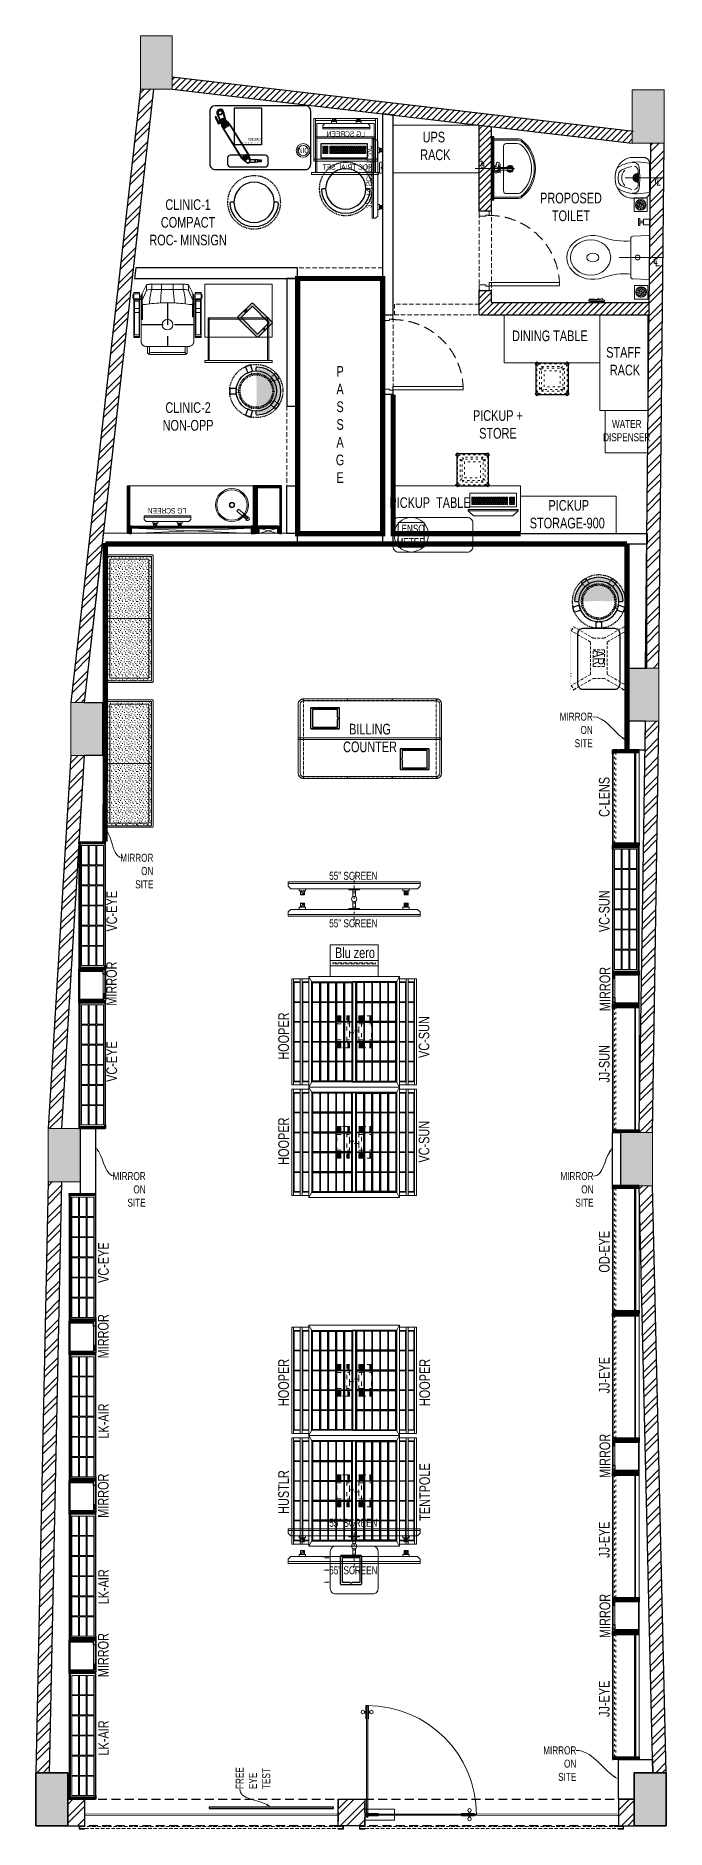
# Model space of a CAD drawing. Header units: feet. Extents: x 2835136 to 2841070, y -5729721 to -5712845.
import ezdxf
from ezdxf import colors
from ezdxf.entities.mleader import LeaderData, LeaderLine
from ezdxf.math import Vec2, Vec3

# ---------------------------------------------------------------- set-up
doc = ezdxf.new("R2010")
doc.units = ezdxf.units.FT
doc.header["$LTSCALE"] = 33
doc.header["$MEASUREMENT"] = 0
for name, pattern in [('a_p6_plan_L18$0$HIDDEN', [0.375, 0.25, -0.125]), ('ACAD_ISO03W100', [30, 12, -18]), ('CENTER', [2, 1.25, -0.25, 0.25, -0.25]), ('D10_DASHED', [0.75, 0.5, -0.25]), ('DASHDOT2', [0.5, 0.25, -0.125, 0, -0.125]), ('DOT', [0.25, 0, -0.25]), ('DOT2', [0.125, 0, -0.125]), ('HIDDEN', [9.525, 6.35, -3.175]), ('HIDDEN2', [4.7625, 3.175, -1.5875]), ('HIDDENX2', [0.75, 0.5, -0.25])]:
    doc.linetypes.add(name, pattern=pattern)
for name, color, linetype, lineweight in [('A RCC', 1, 'Continuous', 35), ('A-COL', 243, 'Continuous', 9), ('A-Glazing', 4, 'Continuous', 20), ('A-shutter', 8, 'Continuous', 18), ('centerline-toilets', 2, 'CENTER', 13), ('column hatch', 5, 'Continuous', 0), ('Door', 2, 'Continuous', 13), ('ele', 252, 'Continuous', 13), ('Fhitting', 152, 'Continuous', 30), ('Floor-Unit', 1, 'Continuous', 13), ('Glazing', 141, 'Continuous', 15), ('HATCH', 9, 'Continuous', 9), ('LENS-DIM', 252, 'Continuous', 5), ('LENS-DOOR', 34, 'Continuous', 20), ('LENS-FURNITURE', 13, 'Continuous', 9), ('LENS-HATCH', 251, 'Continuous', 5), ('LENS-PARTITION', 21, 'Continuous', 25), ('LENS-TEXT', 31, 'Continuous', 5), ('LENS_CURTAIN', 5, 'a_p6_plan_L18$0$HIDDEN', 9), ('LENS_PARTITION', 21, 'Continuous', 25), ('LENS_TEXT', 31, 'Continuous', 5), ('LK-EQPMT', 3, 'Continuous', 18), ('LK-FF&E FLOOR', 1, 'Continuous', 9), ('LK-FF&E WALL', 1, 'Continuous', 9), ('LK-FLUTTED FINISH', 20, 'Continuous', 30), ('LK-FURNITURE', 13, 'Continuous', 9), ('LK-IT', 3, 'Continuous', 18), ('LK-MIRROR', 133, 'Continuous', 13), ('LK-TILES FINISH', 251, 'Continuous', 5), ('LN-ELEVATION-1', 81, 'Continuous', 25), ('LN-ELEVATION-2', 103, 'Continuous', 20), ('LN-ELEVATION-3', 125, 'Continuous', 18), ('LN-ELEVATION-4', 145, 'Continuous', 13), ('LN-ELEVATION-5', 167, 'Continuous', 5), ('LN-HATCH', 251, 'Continuous', 0), ('Mirror', 150, 'Continuous', 20), ('Panelling', 65, 'Continuous', 18), ('PARTITION', 22, 'Continuous', 30), ('PLANO-TXT', 252, 'Continuous', 5), ('rolling shutter', 1, 'Continuous', 5), ('Toilet', 5, 'Continuous', 9), ('TV', 92, 'Continuous', 18)]:
    doc.layers.add(name, color=color, linetype=linetype, lineweight=lineweight)
for name, color, linetype in [('A-WALL', 1, 'Continuous'), ('beam', 5, 'Continuous'), ('LAMINATE FINISH', 80, 'Continuous'), ('PDF_Geometry', 7, 'Continuous')]:
    doc.layers.add(name, color=color, linetype=linetype)
doc.styles.add('LK TXT', font='GILC____.TTF', dxfattribs={"height": 100})
doc.styles.get("Standard").update_dxf_attribs({"font": 'GILC____.TTF'})
pattern_1 = [(45, (35858.5, -100655.3575), (-4.4194174, 4.4194174), [])]
pattern_2 = [(225, (-8468480.473, 5282644.006), (29.43331977, -29.43331977), [])]
pattern_3 = [(45, (7858054.0837, 3504049.203), (-4.4901280605, 4.4901280605), [])]
pattern_4 = [(45, (4209746.0415, 1706864.74), (-4.4901280605, 4.4901280605), [])]
pattern_5 = [(45, (4210046.0415, 1706864.74), (-4.4901280605, 4.4901280605), [])]

msp = doc.modelspace()

# ---------------------------------------------------------------- texts
at = {"layer": 'LENS-TEXT', "color": 0, "linetype": 'Continuous', "ltscale": 3, "attachment_point": 5, "style": 'LK TXT'}
for s, width, gutter_width, insert, char_height in [('UPS\\P RACK', 1099.49, 1, (2838883, -5713881), 100), ('CLINIC-1 COMPACT ROC- MINSIGN', 730.51, 1, (2836569, -5714600), 100), ('DINING TABLE', 1099.49, 1, (2839975, -5715668), 100), ('STAFF\\P RACK', 783.96, 1, (2840668, -5715907), 100), ('P\\PA\\PS\\PS\\PA\\PG\\P\\pt700;E', 56.38, 1, (2838000, -5716502), 100), ('CLINIC-2\\PNON-OPP', 730.51, 1, (2836569, -5716427), 100), ('PICKUP + STORE', 783.96, 1, (2839486, -5716502), 100), ('WATER \\PDISPENSER', 264.16, 0.75, (2840699, -5716560), 75), ('PICKUP  TABLE  ', 783.96, 1, (2838847, -5717238), 100), (' PICKUP STORAGE-900', 785.06, 1, (2840139, -5717347), 100), ('LENSO\\PMETER', 353.06, 0.5, (2838666, -5717545), 75)]:
    msp.add_mtext_dynamic_manual_height_columns(s, width=width, gutter_width=gutter_width, heights=[0], dxfattribs=dict(at, insert=insert, char_height=char_height))
at = {"layer": 'LENS-TEXT', "color": 0, "linetype": 'Continuous', "ltscale": 3, "insert": (2840436, -5718696), "char_height": 100, "attachment_point": 5, "rotation": 270, "style": 'LK TXT'}
msp.add_mtext_dynamic_manual_height_columns('AR', width=237.44, gutter_width=12.5, heights=[0], dxfattribs=at)
at = {"layer": 'LENS-TEXT', "color": 0, "linetype": 'Continuous', "ltscale": 3, "char_height": 75, "width": 783.96, "attachment_point": 5, "style": 'LK TXT'}
for insert in [(2838125, -5720750), (2838125, -5721197), (2838125, -5726839), (2838125, -5727286)]:
    msp.add_mtext('\\pt225;55" SCREEN', dxfattribs=dict(at, insert=insert))
at = {"layer": 'LENS_TEXT', "linetype": 'Continuous', "ltscale": 3, "char_height": 100, "width": 324.47, "attachment_point": 5, "rotation": 90, "style": 'LK TXT'}
for insert in [(2835849, -5721764, -23744), (2840494, -5721815, -23744), (2835771, -5725083, -23744), (2840494, -5726209, -23744), (2835771, -5726583, -23744), (2840494, -5727715, -23744), (2835771, -5728084, -23744)]:
    msp.add_mtext('{\\C7;MIRROR}', dxfattribs=dict(at, insert=insert))
at = {"layer": 'PLANO-TXT', "linetype": 'Continuous', "ltscale": 3, "char_height": 100, "width": 149.55, "attachment_point": 5, "rotation": 90, "style": 'LK TXT'}
for s, insert in [('C-LENS', (2840488, -5720007, -23744)), ('VC-EYE', (2835851, -5721083, -23744)), ('VC-SUN', (2840488, -5721083, -23744)), ('HOOPER', (2837469, -5722258, -23744)), ('VC-SUN', (2838791, -5722267, -23744)), ('VC-EYE', (2835851, -5722498, -23744)), ('JJ-SUN', (2840488, -5722519, -23744)), ('HOOPER', (2837469, -5723247, -23744)), ('VC-SUN', (2838791, -5723252, -23744)), ('VC-EYE', (2835773, -5724390, -23744)), ('OD-EYE', (2840488, -5724287, -23744)), ('HOOPER', (2837469, -5725518, -23744)), ('HOOPER', (2838797, -5725518, -23744)), ('JJ-EYE', (2840488, -5725450, -23744)), ('LK-AIR', (2835773, -5725881, -23744)), ('TENTPOLE', (2838797, -5726549, -23744)), ('HUSTLR', (2837469, -5726549, -23744)), ('JJ-EYE', (2840488, -5726997, -23744)), ('LK-AIR', (2835773, -5727441, -23744)), ('JJ-EYE', (2840488, -5728495, -23744)), ('LK-AIR', (2835773, -5728863, -23744))]:
    msp.add_mtext(s, dxfattribs=dict(at, insert=insert))
at = {"layer": 'PLANO-TXT', "linetype": 'Continuous', "ltscale": 3, "insert": (2838140, -5721474), "char_height": 100, "width": 510.55, "attachment_point": 5, "style": 'LK TXT'}
msp.add_mtext('\\pt800;Blu zero', dxfattribs=at)

# ---------------------------------------------------------------- blocks, each defined once
blk = doc.blocks.new('rtf')
at = {"color": 0, "linetype": 'ByBlock', "lineweight": -2}
for p, q in [((16413, -172799), (16452, -172799)), ((16413, -172811), (16413, -172799)), ((16413, -172811), (16452, -172811)), ((16425, -172793), (16535, -172793)), ((16425, -172817), (16535, -172817)), ((16535, -172793), (16535, -172817))]:
    blk.add_line(p, q, dxfattribs=at)
for centre, radius, start, end in [((16413, -172805), 17.5, 21.0506, 340.9422), ((16445, -172805), 9.89, 322.6562, 37.3438)]:
    blk.add_arc(centre, radius, start, end, dxfattribs=at)
blk = doc.blocks.new('dsg')
at = {"color": 0, "linetype": 'ByBlock', "lineweight": -2}
for radius in [155, 143, 25, 20]:
    blk.add_circle((11492, -171103), radius, dxfattribs=at)
blk.add_blockref('rtf', (-5117, 1703), dxfattribs=at)
blk = doc.blocks.new('CLINIC - CABINET SINK')
at = {"layer": 'LN-HATCH', "ltscale": 0.5}
h = blk.add_hatch(dxfattribs=at)
h.set_pattern_fill('ANSI31', color=256, scale=2)
h.set_pattern_definition([(45, (4052861.5004, 1708016.356), (-4.4901280605, 4.4901280605), [])])
h.paths.add_polyline_path([(-563, 157), (565, 157), (565, 175), (-563, 175)])
h.paths.add_polyline_path([(583, 225), (601, 225), (601, -225), (583, -225)])
h.paths.add_polyline_path([(565, 225), (583, 225), (583, 157), (565, 157)])
h.paths.add_polyline_path([(-581, 225), (-599, 225), (-599, -225), (-581, -225)])
h.paths.add_polyline_path([(-581, 225), (-563, 225), (-563, 157), (-581, 157)])
at = {"layer": 'LN-ELEVATION-1', "ltscale": 0.5}
for points in [[(-581, 225), (-599, 225), (-599, -225), (-581, -225)], [(-581, 225), (-563, 225), (-563, 157), (-581, 157)], [(-563, 157), (565, 157), (565, 175), (-563, 175)], [(565, 225), (583, 225), (583, 157), (565, 157)], [(583, 225), (601, 225), (601, -225), (583, -225)]]:
    blk.add_lwpolyline(points, close=True, dxfattribs=at)
at = {"layer": 'LN-ELEVATION-2', "ltscale": 0.5}
blk.add_line((583, -225), (-581, -225), dxfattribs=at)
at = {"layer": 'LN-HATCH', "ltscale": 0.5}
for p, q in [((565, 225), (-563, 175)), ((-563, 225), (565, 175))]:
    blk.add_line(p, q, dxfattribs=at)
at = {"layer": 'LN-ELEVATION-3', "xscale": -1, "rotation": 41.1558274151866}
blk.add_blockref('dsg', (-103569, 136347), dxfattribs=at)
blk = doc.blocks.new('CLINIC SCREEN')
at = {"layer": 'TV', "ltscale": 12}
for p, q in [((-220, -19), (-201, 0)), ((201, 0), (-201, 0)), ((-139, 0), (-139, 16)), ((-139, 16), (-92, 16)), ((-92, 16), (-92, 0)), ((92, 16), (92, 0)), ((92, 16), (139, 16)), ((139, 0), (139, 16)), ((220, -19), (201, 0)), ((-220, -39), (-220, -19)), ((220, -39), (220, -19))]:
    blk.add_line(p, q, dxfattribs=at)
at = {"layer": 'TV'}
for p, q in [((-103, 43), (-127, 19)), ((-127, 43), (-103, 19)), ((103, 43), (127, 19))]:
    blk.add_line(p, q, dxfattribs=at)
for points in [[(-130, 16), (-100, 16), (-100, 46), (-130, 46)], [(-127, 19), (-103, 19), (-103, 43), (-127, 43)], [(130, 16), (100, 16), (100, 46), (130, 46)], [(127, 19), (103, 19), (103, 43), (127, 43)]]:
    blk.add_lwpolyline(points, close=True, dxfattribs=at)
at = {"layer": 'TV', "ltscale": 12}
blk.add_lwpolyline([(-220, -52), (-220, -39), (220, -39), (220, -52)], close=True, dxfattribs=at)
at = {"layer": 'Floor-Unit', "color": 0, "ltscale": 2, "insert": (5, -100), "char_height": 50, "attachment_point": 5}
blk.add_mtext_dynamic_manual_height_columns('LG SCREEN', width=466.48, gutter_width=12.5, heights=[0], dxfattribs=at)
blk = doc.blocks.new('CLINIC - MOP CLOSET')
at = {"layer": 'LN-HATCH', "ltscale": 0.5}
h = blk.add_hatch(dxfattribs=at)
h.set_pattern_fill('ANSI31', color=256, scale=50, angle=360)
h.set_pattern_definition(pattern_1)
h.paths.add_polyline_path([(-106, 216), (-124, 216), (-124, -216), (-106, -216)])
h = blk.add_hatch(dxfattribs=at)
h.set_pattern_fill('ANSI31', color=256, scale=50, angle=360)
h.set_pattern_definition(pattern_1)
h.paths.add_polyline_path([(-106, 216), (-88, 216), (-88, 148), (-106, 148)])
h = blk.add_hatch(dxfattribs=at)
h.set_pattern_fill('ANSI31', color=256, scale=50, angle=360)
h.set_pattern_definition(pattern_1)
h.paths.add_polyline_path([(90, 216), (108, 216), (108, 148), (90, 148)])
h = blk.add_hatch(dxfattribs=at)
h.set_pattern_fill('ANSI31', color=256, scale=50, angle=360)
h.set_pattern_definition(pattern_1)
h.paths.add_polyline_path([(108, 216), (126, 216), (126, -216), (108, -216)])
h = blk.add_hatch(dxfattribs=at)
h.set_pattern_fill('ANSI31', color=256, scale=50, angle=360)
h.set_pattern_definition(pattern_1)
h.paths.add_polyline_path([(-88, 148), (90, 148), (90, 166), (-88, 166)])
h = blk.add_hatch(dxfattribs=at)
h.set_pattern_fill('ANSI31', color=256, scale=50, angle=360)
h.set_pattern_definition([(45, (35894.5, -101037.3575), (-4.4194174, 4.4194174), [])])
h.paths.add_polyline_path([(-115, -216), (-124, -225), (-124, -234), (126, -234), (126, -216)])
at = {"layer": 'LN-ELEVATION-1', "ltscale": 0.5}
for points in [[(-106, 216), (-124, 216), (-124, -216), (-106, -216)], [(-106, 216), (-88, 216), (-88, 148), (-106, 148)], [(90, 216), (108, 216), (108, 148), (90, 148)], [(108, 216), (126, 216), (126, -216), (108, -216)], [(-88, 148), (90, 148), (90, 166), (-88, 166)], [(-124, -225), (-124, -234), (126, -234), (126, -216), (-115, -216)]]:
    blk.add_lwpolyline(points, close=True, dxfattribs=at)
at = {"layer": 'LN-HATCH', "ltscale": 0.5}
for p, q in [((90, 216), (-88, 166)), ((-88, 216), (90, 166))]:
    blk.add_line(p, q, dxfattribs=at)
blk = doc.blocks.new('TRIAL SET CABINET 633x500')
at = {"layer": 'LENS-FURNITURE'}
h = blk.add_hatch(color=9, dxfattribs=at)
h.dxf.hatch_style = 1
edge = h.paths.add_edge_path()
edge.add_line((-9, -982), (116, -858))
edge.add_arc((107, -849), 12, 315, 405)
edge.add_line((116, -841), (-58, -667))
edge.add_arc((-67, -675), 12, 45, 135)
edge.add_line((-75, -667), (-199, -791))
edge.add_arc((-191, -800), 12, 135, 225)
edge.add_line((-199, -808), (-26, -982))
edge.add_arc((-17, -973), 12, 225, 315)
h.paths.add_polyline_path([(-17, -955), (89, -849), (-67, -693), (-173, -800)], flags=16)
edge = h.paths.add_edge_path(flags=16)
edge.add_line((-138, -742), (-124, -728))
edge.add_arc((-121, -731), 4, 45, 135, ccw=False)
edge.add_arc((-121, -731), 4, -45, 45, ccw=False)
edge.add_line((-118, -733), (-133, -748))
edge.add_arc((-135, -745), 4, 225, 315, ccw=False)
edge.add_arc((-135, -745), 4, 135, 225, ccw=False)
edge = h.paths.add_edge_path(flags=16)
edge.add_arc((45, -911), 7, 0, 360)
at = {"layer": 'LENS-FURNITURE', "lineweight": 0}
h = blk.add_hatch(dxfattribs=at)
h.set_pattern_fill('ANSI31', color=252, scale=10, angle=405)
h.set_pattern_definition([(90, (-3772352.8758, -3684050.3276), (-1.25, 2e-16), [])])
edge = h.paths.add_edge_path()
edge.add_line((-138, -742), (-124, -728))
edge.add_arc((-121, -731), 4, 45, 135, ccw=False)
edge.add_arc((-121, -731), 4, -45, 45, ccw=False)
edge.add_line((-118, -733), (-133, -748))
edge.add_arc((-135, -745), 4, 225, 315, ccw=False)
edge.add_arc((-135, -745), 4, 135, 225, ccw=False)
edge = h.paths.add_edge_path()
edge.add_arc((45, -911), 7, 0, 360)
blk.add_circle((0, 0), 50.1)
at = {"layer": 'LENS-FURNITURE'}
blk.add_lwpolyline([(119, -352), (119, -985), (-381, -985), (-381, -352)], close=True, dxfattribs=at)
at = {"layer": 'LENS-FURNITURE', "color": 146}
for points in [[(-63, -382), (-63, -394), (339, -394), (339, -382)], [(-63, -394), (-63, -943), (-51, -943), (-51, -394)], [(339, -352), (339, -985), (357, -985), (357, -352)], [(-63, -955), (-63, -943), (339, -943), (339, -955)]]:
    blk.add_lwpolyline(points, close=True, dxfattribs=at)
at = {"layer": 'LENS-FURNITURE', "color": 18, "lineweight": 30}
for points in [[(-9, -982), (116, -858, 0.414214), (116, -841), (-58, -667, 0.414214), (-75, -667), (-199, -791, 0.414214), (-199, -808), (-26, -982, 0.414214)], [(-138, -742), (-124, -728, -0.414214), (-118, -728), (-118, -728, -0.414214), (-118, -733), (-133, -748, -0.414214), (-138, -748), (-138, -748, -0.414214)]]:
    blk.add_lwpolyline(points, format="xyb", close=True, dxfattribs=at)
blk.add_lwpolyline([(-17, -955), (89, -849), (-67, -693), (-173, -800)], close=True, dxfattribs=at)
blk.add_circle((45, -911), 7, dxfattribs=at)
blk = doc.blocks.new('CHAIR UNIT')
at = {"layer": 'Defpoints', "linetype": 'HIDDEN'}
for p, q in [((0, 206), (0, -206)), ((-249, 0), (249, 0))]:
    blk.add_line(p, q, dxfattribs=at)
at = {"layer": 'LENS-FURNITURE'}
for points in [[(-197, 373), (-238, 292), (-238, 231, 0.110434), (-238, 230), (-238, 199), (-238, 199)], [(238, 199), (238, 199), (238, 230, 0.107055), (238, 231), (238, 292), (197, 373)], [(236, 193, -0.026868), (242, 193), (242, 193), (242, 194), (242, 194), (242, 194), (242, 195), (242, 195), (242, 195), (242, 195), (242, 196), (242, 196), (242, 196), (242, 196), (242, 197), (241, 197), (241, 198), (241, 198), (241, 199), (241, 199), (241, 199), (240, 199), (240, 200), (240, 200), (240, 200), (240, 200), (240, 200), (239, 201), (239, 201), (239, 201), (239, 201), (238, 201), (238, 202)], [(249, 73, 0.004277), (236, 73), (236, 193)], [(-249, 48, -0.00446), (-236, 48), (-236, 48), (-236, 48), (-238, 49), (-241, 50), (-243, 51), (-244, 52), (-245, 52), (-245, 52), (-245, 53), (-245, 53), (-245, 53), (-244, 53), (-244, 54), (-244, 54), (-244, 54), (-244, 54), (-244, 55), (-244, 55), (-243, 55), (-243, 55), (-243, 55), (-243, 56), (-243, 56), (-243, 56), (-243, 56), (-243, 57), (-243, 57), (-243, 57), (-243, 57), (-243, 58), (-243, 58), (-243, 58), (-243, 59), (-243, 59), (-243, 59)]]:
    blk.add_lwpolyline(points, format="xyb", dxfattribs=at)
for points in [[(-147, 331), (-147, 381), (-152, 381), (-156, 380), (-160, 380), (-164, 380), (-168, 380), (-172, 379), (-176, 379), (-179, 379), (-183, 378), (-185, 377), (-188, 377), (-190, 376), (-193, 376), (-194, 375), (-195, 374), (-196, 373), (-197, 373), (-197, 322)], [(-147, 381), (147, 381)], [(-55, 331), (-55, 381)], [(55, 331), (55, 381)], [(197, 322), (197, 373), (196, 373), (196, 374), (194, 375), (193, 376), (191, 376), (188, 377), (186, 377), (183, 378), (179, 379), (176, 379), (172, 379), (168, 380), (164, 380), (160, 380), (156, 380), (152, 381), (147, 381), (147, 331)], [(-316, 291), (-318, 291), (-319, 290), (-319, 290), (-319, 289), (-320, 289), (-320, 288), (-320, 288), (-321, 287), (-321, 286), (-321, 286), (-322, 285), (-322, 285), (-322, 284), (-322, 284), (-323, 283), (-323, 283), (-323, 282), (-323, 282), (-323, 281), (-324, 280), (-324, 280), (-324, 279), (-324, 278), (-325, 278), (-325, 277), (-325, 277), (-325, 276), (-325, 275), (-325, 275), (-326, 274), (-326, 274), (-326, 272), (-326, 270), (-326, 270), (-326, 269), (-326, 269), (-326, 268), (-326, 268), (-326, 267), (-326, 267), (-326, 266), (-326, 266), (-326, 265), (-326, 265), (-326, 264), (-326, 264), (-326, 263), (-326, 262), (-326, 262), (-326, 261), (-326, 261), (-326, 259), (-326, 259), (-326, 258), (-326, 258), (-326, 257), (-325, 257), (-325, 256), (-325, 256), (-325, 255), (-325, 254), (-325, 254), (-325, 253), (-324, 253), (-324, 252), (-324, 251), (-324, 251), (-323, 250), (-323, 250), (-323, 249), (-323, 249), (-323, 248), (-322, 248), (-322, 247), (-322, 246), (-322, 246), (-321, 245), (-321, 245), (-321, 244), (-320, 244), (-320, 243), (-320, 243), (-319, 242), (-319, 242), (-319, 241), (-318, 241), (-316, 241)], [(-318, 241), (-318, 291)], [(-262, 290), (-262, 303), (-316, 303), (-316, 290), (-262, 290), (-262, 187)], [(-316, 290), (-316, 187)], [(-316, 155), (-316, 187), (-311, 187), (-311, 155)], [(-267, 187), (-267, 242), (-311, 242), (-311, 187)], [(-267, 234), (-311, 234)], [(-267, 220), (-311, 220)], [(-267, 155), (-267, 187), (-262, 187), (-262, 155)], [(-248, 266), (-250, 267), (-262, 267)], [(-262, 235), (-250, 235), (-248, 236)], [(-250, 235), (-250, 267)], [(-238, 277), (-242, 277), (-242, 283), (-242, 283), (-243, 283), (-243, 283), (-243, 283), (-243, 283), (-243, 283), (-244, 283), (-244, 283), (-244, 283), (-244, 283), (-244, 283), (-245, 282), (-245, 282), (-245, 282), (-245, 282), (-246, 282), (-246, 282), (-246, 282), (-246, 282), (-246, 282), (-246, 281), (-247, 281), (-247, 281), (-247, 281), (-247, 281), (-247, 281), (-247, 281), (-247, 280), (-247, 280), (-248, 280), (-248, 280), (-248, 280), (-248, 279), (-248, 279), (-248, 279), (-248, 278), (-248, 278), (-248, 278), (-248, 278), (-248, 278), (-248, 277), (-248, 277), (-248, 277), (-248, 277), (-248, 277)], [(-243, 258), (-243, 277), (-248, 277), (-248, 258)], [(-248, 215), (-248, 210), (-243, 210), (-243, 215), (-248, 215), (-248, 236)], [(-248, 210), (-248, 149)], [(-238, 283), (-242, 283)], [(-243, 249), (-242, 249), (-242, 250), (-242, 250), (-242, 250), (-242, 277), (-242, 277), (-242, 277), (-242, 277), (-242, 277), (-242, 277), (-242, 277), (-242, 277), (-242, 277), (-242, 277), (-242, 277), (-243, 277), (-243, 277), (-243, 277)], [(-242, 250), (-241, 250), (-239, 250), (-238, 250)], [(-238, 202), (-238, 202), (-238, 201), (-239, 201), (-239, 201), (-239, 201), (-239, 201), (-239, 201), (-239, 200), (-240, 200), (-240, 200), (-240, 200), (-240, 200), (-240, 199), (-240, 199), (-241, 199), (-241, 199), (-241, 198), (-241, 198), (-241, 198), (-241, 197), (-242, 197), (-242, 197), (-242, 197), (-242, 196), (-242, 196), (-242, 196), (-242, 196), (-242, 195), (-242, 195), (-242, 195), (-242, 195), (-242, 194), (-242, 194), (-242, 194), (-243, 193), (-243, 232), (-242, 236), (-241, 240), (-240, 244), (-238, 246)], [(-243, 236), (-243, 215)], [(-243, 223), (-242, 223), (-242, 223), (-242, 223), (-242, 223), (-242, 223), (-242, 224)], [(-243, 210), (-243, 149)], [(-236, 193), (-237, 193), (-237, 193), (-238, 193), (-239, 193), (-239, 193), (-240, 193), (-240, 193), (-241, 193), (-242, 193), (-243, 193), (-243, 59), (-242, 57), (-241, 55), (-240, 52), (-238, 50), (-236, 48), (-236, 193)], [(-238, 231), (-197, 322)], [(-238, 230), (-238, 230), (-238, 291), (-238, 291), (-238, 291), (-238, 291), (-238, 291), (-238, 291), (-238, 292), (-238, 292), (-238, 292)], [(-238, 199), (-238, 199), (-238, 199), (-238, 199), (-238, 198), (-238, 198), (-238, 198), (-238, 197), (-238, 197), (-238, 197), (-238, 197), (-237, 196), (-237, 196), (-237, 196), (-237, 196), (-237, 195), (-237, 195), (-237, 195), (-237, 195), (-236, 194), (-236, 194), (-236, 194), (-236, 193), (-236, 193), (-235, 193), (-235, 193), (-235, 192), (-235, 192), (-235, 192), (-235, 192), (-234, 192), (-234, 191), (-233, 191), (-233, 191), (-233, 191), (-233, 191), (-232, 190), (-232, 190), (-232, 190), (-232, 190), (-231, 190), (-231, 190), (-231, 190), (-230, 190), (-230, 190), (-230, 190), (-230, 190), (-229, 189), (-229, 189), (-229, 189), (-228, 189), (-228, 189), (-228, 189), (-215, 189)], [(-215, 189), (-208, 190), (-187, 193), (-167, 196), (-146, 198), (-125, 200), (-104, 202), (-83, 203), (-62, 204), (-42, 205), (-21, 206), (0, 206), (21, 206), (42, 205), (63, 204), (84, 203), (105, 202), (126, 200), (146, 198), (167, 196), (188, 193), (209, 190), (215, 189)], [(147, 331), (-147, 331)], [(197, 321), (197, 322), (197, 322)], [(197, 322), (238, 231)], [(215, 189), (228, 189), (228, 189), (229, 189), (229, 189), (229, 189), (229, 189), (230, 190), (230, 190), (231, 190), (231, 190), (231, 190), (231, 190), (232, 190), (232, 190), (232, 190), (232, 190), (232, 190), (233, 191), (233, 191), (233, 191), (233, 191), (234, 191), (234, 192), (235, 192), (235, 192), (235, 192), (235, 192), (235, 193), (236, 193), (236, 193), (236, 193), (236, 194), (237, 194), (237, 194), (237, 195), (237, 195), (237, 195), (237, 195), (237, 196), (237, 196), (237, 196), (238, 196), (238, 197), (238, 197), (238, 197), (238, 198), (238, 198), (238, 198), (238, 199), (238, 199), (238, 199), (238, 199), (238, 199)], [(238, 246), (239, 245), (240, 242), (241, 239), (242, 236), (242, 232), (242, 193), (242, 84), (242, 82), (241, 80), (240, 77), (238, 75), (236, 73), (236, 73), (236, 73), (238, 74), (241, 75), (243, 76), (244, 77), (245, 77), (245, 77), (245, 78), (245, 78), (245, 78), (244, 78), (244, 79), (244, 79), (244, 79), (244, 79), (244, 80), (244, 80), (243, 80), (243, 80), (243, 80), (243, 81), (243, 81), (243, 81), (243, 81), (243, 82), (243, 82), (243, 82), (243, 82), (243, 83), (243, 83), (243, 83), (243, 84), (242, 84), (242, 84)], [(238, 230), (238, 230), (238, 291), (238, 291), (238, 291), (238, 291), (238, 291), (238, 291), (238, 292), (238, 292), (238, 292)], [(248, 277), (248, 277), (248, 277), (248, 278), (248, 278), (248, 278), (248, 278), (248, 279), (248, 279), (248, 279), (248, 279), (248, 280), (248, 280), (248, 280), (247, 280), (247, 280), (247, 281), (247, 281), (247, 281), (247, 281), (247, 281), (247, 281), (246, 282), (246, 282), (246, 282), (246, 282), (245, 282), (245, 282), (245, 282), (245, 282), (244, 283), (244, 283), (244, 283), (244, 283), (244, 283), (244, 283), (243, 283), (243, 283), (243, 283), (243, 283), (243, 283), (242, 283), (242, 283), (242, 277), (238, 277)], [(242, 283), (238, 283)], [(238, 250), (239, 250), (242, 250)], [(242, 258), (242, 277), (248, 277), (248, 258)], [(242, 249), (242, 249), (242, 250), (242, 250), (242, 250), (242, 250), (242, 250), (242, 277), (242, 277), (242, 277), (242, 277), (242, 277), (242, 277), (242, 277), (242, 277), (242, 277), (242, 277), (242, 277), (242, 277), (242, 277), (242, 277)], [(242, 214), (242, 210), (248, 210), (248, 214), (242, 214), (242, 236)], [(242, 224), (242, 223), (242, 223), (242, 223), (242, 223)], [(242, 149), (242, 210)], [(262, 267), (249, 267), (248, 266)], [(248, 236), (249, 235), (262, 235)], [(248, 214), (248, 236)], [(248, 149), (248, 210)], [(262, 194), (248, 194)], [(249, 267), (249, 235)], [(316, 290), (316, 303), (262, 303), (262, 290), (316, 290), (316, 187)], [(262, 290), (262, 187)], [(262, 155), (262, 187), (266, 187), (266, 155)], [(311, 187), (311, 242), (266, 242), (266, 187)], [(311, 234), (266, 234)], [(311, 220), (266, 220)], [(316, 241), (318, 241), (319, 241), (319, 242), (320, 243), (320, 243), (321, 244), (321, 245), (321, 245), (321, 246), (322, 246), (322, 247), (322, 247), (322, 247), (322, 248), (323, 248), (323, 249), (323, 249), (323, 250), (323, 250), (324, 251), (324, 252), (324, 252), (324, 253), (325, 254), (325, 255), (325, 255), (325, 256), (325, 257), (325, 257), (326, 258), (326, 258), (326, 259), (326, 259), (326, 260), (326, 261), (326, 262), (326, 262), (326, 263), (326, 264), (326, 264), (326, 265), (326, 265), (326, 266), (326, 266), (326, 267), (326, 267), (326, 268), (326, 268), (326, 269), (326, 270), (326, 270), (326, 271), (326, 272), (326, 273), (326, 273), (326, 274), (325, 275), (325, 275), (325, 276), (325, 277), (325, 277), (325, 278), (325, 278), (324, 279), (324, 280), (324, 280), (324, 281), (323, 282), (323, 282), (323, 283), (323, 283), (322, 284), (322, 285), (322, 286), (321, 286), (321, 287), (321, 287), (321, 287), (320, 288), (320, 289), (320, 289), (319, 290), (319, 290), (319, 290), (318, 291), (316, 291)], [(318, 291), (318, 241)], [(-316, -112), (-316, 155), (-311, 155), (-311, -92), (-311, -92), (-311, -92), (-311, -92), (-311, -92), (-311, -93), (-311, -93), (-311, -93), (-311, -93), (-311, -94), (-311, -94), (-311, -94), (-311, -94), (-311, -94), (-311, -95), (-310, -95), (-310, -95), (-310, -95), (-310, -95), (-310, -95), (-310, -96), (-310, -96), (-309, -96), (-309, -96), (-309, -96), (-309, -96), (-308, -96), (-308, -97), (-308, -97), (-308, -97), (-308, -97), (-307, -97), (-307, -97), (-307, -97), (-307, -97), (-307, -97), (-306, -97), (-271, -97), (-271, -97), (-271, -97), (-271, -97), (-271, -97), (-270, -97), (-270, -97), (-270, -97), (-270, -97), (-270, -96), (-270, -96), (-269, -96), (-269, -96), (-269, -96), (-269, -96), (-269, -96), (-268, -96), (-268, -96), (-268, -95), (-268, -95), (-268, -95), (-268, -95), (-268, -95), (-267, -95), (-267, -95), (-267, -94), (-267, -94), (-267, -94), (-267, -94), (-267, -93), (-267, -93), (-267, -93), (-267, -93), (-267, -93), (-267, -92), (-267, -92), (-267, -92), (-267, -92), (-267, 155), (-262, 155), (-262, -112)], [(-267, 153), (-311, 153)], [(-267, 115), (-311, 115)], [(-249, -156), (-249, 48), (-249, 48), (-249, 49), (-249, 49), (-249, 49), (-249, 49), (-249, 49), (-249, 50), (-249, 50), (-249, 50), (-249, 50), (-249, 50), (-248, 51), (-248, 51), (-248, 51), (-248, 51), (-248, 52), (-248, 52), (-248, 52), (-248, 52), (-248, 52), (-247, 52), (-247, 53), (-247, 53), (-247, 53), (-247, 53), (-247, 53), (-246, 53), (-245, 52)], [(-248, 51), (-248, 53), (-248, 149), (-243, 149), (-243, 61)], [(-248, 53), (-247, 53)], [(-247, 53), (-246, 53), (-246, 54), (-245, 54), (-245, 54), (-245, 55), (-245, 55), (-245, 55), (-244, 55), (-244, 56), (-244, 56), (-244, 56), (-244, 56), (-244, 57), (-244, 57), (-243, 57), (-243, 57), (-243, 57), (-243, 58), (-243, 58), (-243, 59), (-243, 59), (-243, 59), (-243, 59), (-243, 60), (-243, 60), (-243, 60), (-243, 61), (-243, 61), (-243, 61)], [(248, 76), (248, 149), (242, 149), (242, 84)], [(247, 78), (246, 78), (245, 77)], [(248, 76), (249, 75), (249, 75), (249, 75), (249, 75), (249, 74), (249, 74), (249, 74), (249, 73), (249, 73), (249, -156)], [(316, 155), (316, -112), (262, -112), (262, -122), (316, -122), (316, -112)], [(262, -112), (262, 155), (266, 155), (266, -92), (266, -92), (266, -92), (266, -92), (267, -92), (267, -92), (267, -93), (267, -93), (267, -93), (267, -93), (267, -93), (267, -94), (267, -94), (267, -94), (267, -94), (267, -94), (267, -94), (267, -94), (268, -95), (268, -95), (268, -95), (268, -95), (268, -95), (268, -95), (268, -95), (269, -96), (269, -96), (269, -96), (269, -96), (269, -96), (270, -96), (270, -96), (270, -96), (270, -97), (271, -97), (271, -97), (271, -97), (271, -97), (271, -97), (306, -97), (307, -97), (307, -97), (307, -97), (307, -97), (307, -97), (308, -97), (308, -96), (308, -96), (308, -96), (308, -96), (309, -96), (309, -96), (309, -96), (309, -96), (309, -96), (309, -96), (310, -95), (310, -95), (310, -95), (310, -95), (310, -95), (310, -95), (311, -94), (311, -94), (311, -94), (311, -94), (311, -94), (311, -94), (311, -93), (311, -93), (311, -93), (311, -93), (311, -93), (311, -92), (311, -92), (311, -92), (311, -92), (311, -92), (311, -92), (311, 155)], [(311, 153), (266, 153)], [(311, 115), (266, 115)], [(-249, -156), (-249, -156), (-249, -157), (-249, -157), (-249, -158), (-249, -158), (-249, -159), (-249, -160), (-249, -161), (-249, -162), (-249, -162), (-249, -163), (-248, -164), (-248, -164), (-248, -165), (-248, -166), (-248, -166), (-248, -167), (-248, -167), (-247, -168), (-247, -169), (-247, -170), (-247, -170), (-246, -171), (-246, -172), (-246, -173), (-246, -173), (-246, -174), (-246, -174), (-245, -175), (-245, -176), (-244, -176), (-244, -178), (-243, -179), (-243, -180), (-242, -181), (-242, -181), (-242, -182), (-241, -183), (-241, -183)], [(249, -156), (249, -156), (249, -157), (249, -157), (249, -158), (249, -158), (249, -159), (249, -160), (249, -161), (249, -161), (249, -162), (249, -162), (249, -163), (248, -164), (248, -164), (248, -165), (248, -165), (248, -166), (248, -166), (248, -167), (248, -167), (247, -168), (247, -169), (247, -170), (247, -170), (246, -171), (246, -172), (246, -173), (246, -173), (246, -174), (246, -174), (245, -175), (245, -175), (245, -176), (244, -176), (244, -177), (244, -178), (244, -178), (243, -179), (243, -180), (242, -181), (242, -182), (241, -183), (241, -183), (237, -188), (233, -192), (229, -196), (224, -199), (218, -202), (212, -204), (206, -205), (199, -206), (199, -206)], [(-199, -206), (-199, -206), (-206, -205), (-212, -204), (-218, -202), (-224, -199), (-229, -196), (-233, -192), (-237, -188), (-241, -183), (-241, -183), (-241, -183)], [(199, -206), (-199, -206)], [(-187, -206), (-187, -263), (-187, -265), (-187, -266), (-186, -268), (-185, -270), (-184, -271), (-183, -273), (-182, -274), (-180, -275), (-178, -276), (-175, -277), (-172, -278), (-169, -279), (-166, -280), (-163, -280), (-159, -281), (-156, -281), (-152, -282), (-149, -282), (-145, -282), (-141, -282), (-137, -282), (137, -282), (139, -282), (143, -282), (147, -282), (151, -282), (154, -282), (158, -281), (161, -281), (164, -280), (167, -279), (170, -279), (173, -278), (176, -277), (179, -276), (181, -274), (182, -273), (184, -272), (185, -270), (186, -269), (187, -267), (187, -265), (187, -263), (187, -263), (187, -206)], [(-187, -263), (-187, -263), (-187, -264), (-187, -264), (-187, -264), (-187, -265), (-187, -265), (-187, -265), (-187, -265), (-187, -266), (-187, -266), (-187, -266), (-187, -266), (-187, -267), (-187, -267), (-186, -267), (-186, -268), (-186, -268), (-186, -268), (-186, -268), (-186, -268), (-185, -269), (-185, -269), (-185, -269), (-185, -270), (-184, -270), (-184, -270), (-184, -270), (-184, -270), (-183, -271), (-183, -271), (-183, -271), (-182, -271), (-182, -272), (-181, -272), (-181, -272), (-181, -272), (-181, -272), (-180, -272), (-180, -272), (-180, -272), (-179, -272), (-179, -272), (-179, -272), (-179, -272), (-178, -272), (-178, -272), (-177, -272)], [(-177, -272), (-177, -272), (-177, -272), (-176, -272), (-176, -272), (-176, -272), (-176, -272), (-175, -272), (-175, -272), (-175, -272), (-174, -272), (-174, -272), (-174, -272), (-174, -272), (-173, -272), (-173, -271), (-172, -271), (-172, -271), (-172, -271), (-171, -270), (-171, -270), (-171, -270), (-171, -270), (-170, -270), (-170, -269), (-170, -269), (-170, -269), (-169, -268), (-169, -268), (-169, -268), (-169, -268), (-169, -268), (-169, -267), (-168, -267), (-168, -267), (-168, -266), (-168, -266), (-168, -266), (-168, -266), (-168, -265), (-168, -265), (-168, -265), (-168, -265), (-168, -264), (-168, -264), (-168, -264), (-168, -264), (-168, -263), (-168, -263), (-168, -206)], [(168, -259), (167, -259), (165, -259), (164, -260), (162, -260), (159, -261), (157, -261), (154, -262), (151, -262), (148, -262), (145, -262), (141, -262), (138, -262), (137, -262), (-137, -262)], [(177, -272), (177, -272), (177, -272), (176, -272), (176, -272), (176, -272), (176, -272), (175, -272), (175, -272), (175, -272), (174, -272), (174, -272), (174, -272), (174, -272), (173, -272), (173, -271), (173, -271), (173, -271), (172, -271), (172, -271), (172, -271), (172, -271), (171, -270), (171, -270), (171, -270), (171, -270), (171, -270), (170, -270), (170, -269), (170, -269), (170, -269), (169, -268), (169, -268), (169, -268), (169, -268), (169, -268), (169, -267), (168, -267), (168, -267), (168, -266), (168, -266), (168, -266), (168, -266), (168, -266), (168, -265), (168, -265), (168, -265), (168, -264), (168, -264), (168, -264), (168, -264), (168, -263), (168, -263), (168, -206)], [(177, -272), (178, -272), (178, -272), (179, -272), (179, -272), (179, -272), (179, -272), (180, -272), (180, -272), (180, -272), (181, -272), (181, -272), (181, -272), (181, -272), (182, -272), (182, -271), (183, -271), (183, -271), (183, -271), (183, -271), (183, -271), (184, -270), (184, -270), (184, -270), (184, -270), (185, -270), (185, -269), (185, -269), (185, -269), (185, -269), (186, -268), (186, -268), (186, -268), (186, -268), (186, -267), (187, -267), (187, -267), (187, -266), (187, -266), (187, -266), (187, -265), (187, -265), (187, -265), (187, -265), (187, -264), (187, -264), (187, -264), (187, -263), (187, -263), (187, -263)]]:
    blk.add_lwpolyline(points, dxfattribs=at)
for points in [[(-248, 236), (-243, 236), (-243, 258), (-248, 258)], [(248, 258), (242, 258), (242, 236), (248, 236)], [(316, 187), (311, 187), (311, 155), (316, 155)], [(-262, -112), (-316, -112), (-316, -122), (-262, -122)]]:
    blk.add_lwpolyline(points, close=True, dxfattribs=at)
for centre, radius, start, end in [((247, 204), 415, 162.0923, 181.0762), ((4675, -167), 4756, 173.9822, 175.5169), ((-4675, -167), 4756, 4.4831, 6.0178), ((-247, 204), 415, 358.9238, 17.9077), ((-140, -164), 98.4, 253.9957, 271.677)]:
    blk.add_arc(centre, radius, start, end, dxfattribs=at)
for points in [[(-147, 331), (-173, 331), (-195, 327), (-197, 322)], [(197, 322), (195, 327), (173, 331), (147, 331)]]:
    blk.add_open_spline(points, degree=3, dxfattribs=at)
blk = doc.blocks.new('DR STOOL')
at = {"layer": 'HATCH'}
h = blk.add_hatch(dxfattribs=at)
h.set_pattern_fill('ANSI36', color=250, angle=-90)
h.set_pattern_definition([(315, (-227.81, 917.3997), (6.173926, -1.683798), [7.9375, -1.5875, 0, -1.5875])])
edge = h.paths.add_edge_path()
edge.add_line((-190, 0), (-219, 0))
edge.add_arc((-219, 9), 9.12, 177.612, 270, ccw=False)
edge.add_arc((0, 0), 228, 2.388, 177.612, ccw=False)
edge.add_arc((219, 9), 9.12, -90, 2.388, ccw=False)
edge.add_line((219, 0), (190, 0))
edge.add_arc((0, 0), 190, 0, 180)
at = {"layer": 'LN-ELEVATION-1', "color": 1, "ltscale": 100}
for p, q in [((-165, 189), (-166, 185)), ((-166, 185), (-154, 168)), ((-129, 215), (-165, 189)), ((-125, 215), (-129, 215)), ((-113, 198), (-125, 215)), ((125, 215), (113, 198)), ((129, 216), (125, 215)), ((129, 216), (125, 215)), ((165, 189), (129, 216)), ((165, 189), (129, 216)), ((154, 168), (166, 185)), ((166, 185), (165, 189)), ((166, 185), (165, 189)), ((-243, -52), (-245, -56)), ((-245, -56), (-231, -99)), ((-191, -35), (-243, -52)), ((-231, -99), (-227, -101)), ((-227, -101), (-176, -84)), ((-188, -37), (-191, -35)), ((-184, -49), (-188, -37)), ((-174, -80), (-178, -68)), ((-176, -84), (-174, -80)), ((178, -69), (174, -80)), ((174, -80), (176, -84)), ((176, -84), (227, -101)), ((188, -37), (184, -49)), ((191, -35), (188, -37)), ((243, -52), (191, -35)), ((227, -101), (231, -99)), ((231, -99), (245, -56)), ((245, -56), (243, -52)), ((-23, -190), (-25, -193)), ((-25, -193), (-25, -247)), ((-25, -247), (-23, -250)), ((-10, -190), (-23, -190)), ((-23, -250), (23, -250)), ((23, -190), (10, -190)), ((25, -193), (23, -190)), ((23, -250), (25, -247)), ((25, -247), (25, -193))]:
    blk.add_line(p, q, dxfattribs=at)
at = {"layer": 'LN-ELEVATION-1', "linetype": 'DASHDOT2'}
for p, q in [((-93, 171), (-113, 198)), ((-94, 167), (-93, 171)), ((113, 198), (93, 171)), ((93, 171), (93, 167)), ((-154, 168), (-134, 141)), ((-134, 141), (-130, 140)), ((-130, 140), (-120, 148)), ((-120, 148), (-105, 127)), ((-103, 160), (-94, 167)), ((-88, 139), (-103, 160)), ((104, 160), (88, 139)), ((93, 167), (104, 160)), ((105, 127), (120, 148)), ((120, 148), (130, 141)), ((130, 141), (134, 141)), ((134, 141), (154, 168)), ((-160, -40), (-184, -49)), ((-178, -68), (-153, -61)), ((-11, -165), (-10, -190)), ((10, -190), (10, -165)), ((153, -61), (178, -69)), ((184, -49), (160, -41))]:
    blk.add_line(p, q, dxfattribs=at)
at = {"layer": 'LN-ELEVATION-1', "color": 1, "ltscale": 100}
blk.add_lwpolyline([(-190, 0), (-219, 0, -0.426474), (-228, 10, -0.959166), (228, 10, -0.426474), (219, 0), (190, 0)], format="xyb", dxfattribs=at)
at = {"layer": 'LN-ELEVATION-1', "linetype": 'DASHDOT2'}
for radius in [250, 165, 153]:
    blk.add_circle((0, 0), radius, dxfattribs=at)
at = {"layer": 'LN-ELEVATION-1', "color": 1, "ltscale": 100}
blk.add_circle((0, 0), 190, dxfattribs=at)
blk = doc.blocks.new('BLUE ZERO')
at = {"layer": 'LENS-FURNITURE', "ltscale": 0.5}
for points in [[(86207, 120883), (86207, 120433), (85907, 120433), (85907, 120883)], [(86107, 120883), (86107, 120433), (86057, 120433), (86057, 120883)]]:
    blk.add_lwpolyline(points, close=True, dxfattribs=at)
at = {"layer": 'LENS-FURNITURE', "linetype": 'D10_DASHED', "ltscale": 2}
blk.add_lwpolyline([(86086, 120858), (86086, 120458), (86078, 120458), (86078, 120858)], close=True, dxfattribs=at)
blk = doc.blocks.new('*U49')
at = {"layer": 'A-shutter', "color": 5, "ltscale": 10}
for points in [[(41038450, -1561539), (41038450, -1561544), (41038405, -1561544), (41038405, -1561564), (41038450, -1561564), (41038450, -1561569), (41038400, -1561569), (41038400, -1561539)], [(41040837, -1561539), (41040837, -1561544), (41040882, -1561544), (41040882, -1561564), (41040837, -1561564), (41040837, -1561569), (41040887, -1561569), (41040887, -1561539)]]:
    blk.add_lwpolyline(points, close=True, dxfattribs=at)
at = {"layer": 'A-shutter', "color": 5, "linetype": 'HIDDENX2', "ltscale": 2}
blk.add_lwpolyline([(41038405, -1561544), (41038405, -1561564), (41040882, -1561564), (41040882, -1561544)], close=True, dxfattribs=at)
blk = doc.blocks.new('*U50')
at = {"layer": 'A-shutter', "color": 5, "ltscale": 10}
for points in [[(41038450, -1561539), (41038450, -1561544), (41038405, -1561544), (41038405, -1561564), (41038450, -1561564), (41038450, -1561569), (41038400, -1561569), (41038400, -1561539)], [(41040837, -1561539), (41040837, -1561544), (41040882, -1561544), (41040882, -1561564), (41040837, -1561564), (41040837, -1561569), (41040887, -1561569), (41040887, -1561539)]]:
    blk.add_lwpolyline(points, close=True, dxfattribs=at)
at = {"layer": 'A-shutter', "color": 5, "linetype": 'HIDDENX2', "ltscale": 2}
blk.add_lwpolyline([(41038405, -1561544), (41038405, -1561564), (41040882, -1561564), (41040882, -1561544)], close=True, dxfattribs=at)
blk = doc.blocks.new('Wash Basin')
at = {"layer": 'PARTITION', "lineweight": 9}
h = blk.add_hatch(dxfattribs=at)
h.set_pattern_fill('ANSI38', color=256, scale=70, angle=990, style=0, double=1)
h.set_pattern_definition([(315, (-62.738, -33.325), (6.18718, 6.18718), []), (45, (-62.738, -33.325), (6.18718, 18.56155), [21.875, -13.125])])
h.paths.add_polyline_path([(302, -22), (-298, -22), (-298, -34), (302, -34)])
at = {"layer": 'centerline-toilets', "linetype": 'HIDDEN', "ltscale": 10}
blk.add_line((0, -238), (0, 130), dxfattribs=at)
at = {"layer": 'Mirror', "ltscale": 0.5}
blk.add_lwpolyline([(-298, -34), (-298, -46), (302, -46), (302, -34)], close=True, dxfattribs=at)
at = {"layer": 'Panelling', "lineweight": 9}
blk.add_lwpolyline([(-298, -22), (-298, -34), (302, -34), (302, -22)], close=True, dxfattribs=at)
at = {"layer": 'Toilet', "ltscale": 100}
for p, q in [((-280, -32), (-280, -278)), ((-270, -22), (270, -22)), ((-268, -55), (-268, -278)), ((-258, -45), (258, -45)), ((-15, -89), (-15, -208)), ((11, -208), (11, -89)), ((268, -55), (268, -278)), ((280, -32), (280, -278))]:
    blk.add_line(p, q, dxfattribs=at)
blk.add_lwpolyline([(-235, -264, 0.191896), (-217, -309, 0.420236), (217, -309, 0.191896), (235, -264), (235, -161, 0.414214), (210, -136), (-210, -136, 0.414214), (-235, -161)], format="xyb", close=True, dxfattribs=at)
blk.add_lwpolyline([(41, -103), (-41, -103)], dxfattribs=at)
blk.add_lwpolyline([(23, -62), (58, -74, -0.414214), (61, -81), (58, -93, -0.414214), (50, -96), (16, -85)], format="xyb", dxfattribs=at)
for centre, radius in [((-2, -67), 17.5), ((-2, -197), 22.5)]:
    blk.add_circle(centre, radius, dxfattribs=at)
for centre, radius, start, end in [((-270, -32), 10, 90, 180), ((-258, -55), 10, 90, 180), ((-2, -197), 32.1, 113.0898, 66.246), ((258, -55), 10, 0, 90), ((270, -32), 10, 0, 90), ((-230, -278), 50, 180, 218.4461), ((0, -89), 348, 219.2826, 320.7174), ((-230, -278), 38, 180, 218.4461), ((0, -89), 336, 219.313, 320.687), ((-2, -197), 20.5, 128.0403, 237.2899), ((-2, -197), 20.5, 304.4733, 50.7332), ((230, -278), 38, 321.5539, 0), ((230, -278), 50, 321.5539, 0)]:
    blk.add_arc(centre, radius, start, end, dxfattribs=at)
for centre, major_axis, start_param, end_param in [((-2, -67), (0, 38.3), 4.720493, 9.081982), ((-2, -67), (-0.2, -25.6), 1.769108, 7.074098), ((-2, -67), (0, 38.3), 3.484555, 4.083576), ((-2, -208), (-9.04, 9.04), 0.785398, 3.926991)]:
    blk.add_ellipse(centre, major_axis=major_axis, ratio=1, start_param=start_param, end_param=end_param, dxfattribs=at)
at = {"layer": 'centerline-toilets', "linetype": 'DOT2', "insert": (33, 62), "char_height": 75, "width": 495.83, "attachment_point": 5, "rotation": 90}
blk.add_mtext('{\\fISOCPEUR|b0|i0|c0|p34;℄}', dxfattribs=at)
blk = doc.blocks.new('DLF-RSP-AR-CD-DWG-4DT-3113$0$X-TYPICAL TOILET UPPER FLOORS - 02$0$urinals')
at = {"layer": 'Toilet'}
for p, q in [((0, -16), (0, 8)), ((-46, -115), (46, -115)), ((0, -105), (0, -161))]:
    blk.add_line(p, q, dxfattribs=at)
blk.add_lwpolyline([(135, 0), (-135, 0, 0.036949), (-150, -116, 0.138094), (-100, -297, 0.221721), (-52, -318, 0.062656), (0, -325, 0.062656), (52, -318, 0.221721), (100, -297, 0.138094), (150, -116, 0.036949)], format="xyb", close=True, dxfattribs=at)
for centre, radius, start, end in [((-91, -153), 53.8, 148.4868, 188.6401), ((-94, -145), 47.1, 93.3708, 154.4824), ((-71, -150), 40.2, 106.7016, 169.725), ((414, -38), 538, 193.994, 204.5632), ((3, -1238), 1145, 90.1625, 95.0265), ((-51, -225), 119, 89.5454, 105.8857), ((0, -996), 891, 89.9918, 93.182), ((0, -115), 40, 167.428, 12.572), ((0, -115), 33, 164.1814, 15.8186), ((0, -115), 32, 163.6049, 16.3951), ((0, -115), 22.6, 155.6653, 24.3347), ((0, -115), 14.7, 139.9109, 40.0891), ((-3, -1238), 1145, 84.9735, 89.8375), ((0, -996), 891, 86.818, 90.0082), ((51, -225), 119, 74.1143, 90.4546), ((-414, -38), 538, 335.4368, 346.006), ((71, -150), 40.2, 10.275, 73.2984), ((94, -145), 47.1, 25.5176, 86.6292), ((91, -153), 53.8, 351.3599, 31.5132), ((-30, -241), 50, 204.5632, 250.4606), ((-2, -165), 97.6, 225, 270.9552), ((-2, -161), 135, 250.4606, 270.6492), ((2, -165), 97.6, 269.0448, 315), ((2, -161), 135, 269.3508, 289.5394), ((30, -241), 50, 289.5394, 335.4368)]:
    blk.add_arc(centre, radius, start, end, dxfattribs=at)
blk.add_open_spline([(135, 0), (105, 0), (76, 0), (-13, 0), (-73, 0), (-133, 0), (-133, 0), (-134, 0), (-134, 0), (-135, 0), (-135, 0), (-135, 0), (-135, 0), (-135, 0), (-135, 0), (-135, 0), (-135, 0), (-135, 0), (-135, 0), (-135, 0), (-135, 0), (-135, 0), (-135, 0), (-136, 0), (-136, 0), (-136, 0), (-137, 0), (-138, 0), (-138, 0), (-141, 0), (-142, 0), (-146, -1), (-149, -2), (-155, -3), (-158, -5), (-163, -7), (-166, -9), (-171, -13), (-173, -15), (-178, -19), (-180, -22), (-184, -27), (-185, -29), (-188, -35), (-189, -38), (-191, -43), (-191, -46), (-192, -50), (-192, -51), (-192, -52), (-192, -54), (-193, -56), (-193, -56), (-193, -57), (-193, -57), (-193, -57), (-193, -57), (-193, -57), (-193, -57), (-193, -57), (-193, -57), (-193, -58), (-193, -58), (-193, -58), (-193, -58), (-193, -58), (-193, -58), (-193, -58), (-193, -59), (-193, -59), (-193, -60), (-193, -61), (-193, -62), (-193, -65), (-193, -66), (-193, -72), (-193, -75), (-193, -86), (-193, -93), (-193, -114), (-193, -128), (-193, -146), (-193, -145), (-193, -149), (-193, -150), (-193, -154), (-193, -156), (-193, -159), (-193, -159), (-193, -159), (-193, -159), (-193, -160), (-193, -160), (-193, -160), (-193, -160), (-193, -160), (-193, -160), (-193, -160), (-193, -160), (-193, -160), (-193, -160), (-193, -160), (-193, -161), (-193, -161), (-193, -161), (-193, -162), (-193, -162), (-192, -164), (-192, -165), (-192, -168), (-192, -170), (-192, -176), (-191, -180), (-189, -191), (-188, -198), (-183, -212), (-180, -219), (-173, -233), (-169, -240), (-159, -253), (-154, -259), (-142, -271), (-136, -277), (-123, -287), (-115, -292), (-101, -301), (-93, -305), (-77, -311), (-69, -314), (-53, -319), (-44, -321), (-28, -323), (-20, -324), (-9, -325), (-7, -325), (-3, -325), (-1, -325), (2, -325), (4, -325), (8, -325), (11, -325), (21, -324), (27, -323), (42, -321), (50, -319), (67, -315), (75, -312), (92, -305), (100, -301), (115, -292), (123, -288), (136, -277), (143, -271), (155, -259), (160, -252), (170, -238), (174, -231), (181, -217), (184, -210), (188, -195), (190, -188), (191, -179), (191, -178), (192, -174), (192, -171), (192, -168), (192, -167), (192, -164), (192, -162), (192, -160), (192, -160), (192, -160), (192, -160), (192, -160), (192, -159), (192, -159), (192, -159), (192, -158), (192, -157), (192, -156), (192, -155), (192, -152), (192, -150), (192, -143), (192, -144), (192, -132), (192, -124), (192, -99), (192, -82), (192, -65), (192, -64), (192, -62), (192, -60), (192, -58), (192, -58), (192, -57), (192, -57), (192, -57), (192, -57), (192, -57), (192, -57), (192, -57), (192, -57), (192, -57), (192, -57), (192, -56), (192, -56), (192, -55), (192, -55), (192, -53), (192, -52), (192, -48), (191, -46), (190, -40), (189, -37), (186, -31), (184, -28), (180, -22), (178, -19), (173, -14), (170, -12), (164, -8), (161, -6), (155, -3), (151, -2), (145, -1), (142, 0), (137, 0), (136, 0), (135, 0)], degree=3, knots=[0, 0, 0, 0, 0.329607, 0.329607, 0.988822, 0.988822, 0.996691, 0.996691, 0.998638, 0.998638, 0.99992, 0.99992, 1.000227, 1.000227, 1.000534, 1.000534, 1.001148, 1.001148, 1.002375, 1.002375, 1.00483, 1.00483, 1.009739, 1.009739, 1.019558, 1.019558, 1.039196, 1.039196, 1.078472, 1.078472, 1.157024, 1.157024, 1.314128, 1.314128, 1.471232, 1.471232, 1.628335, 1.628335, 1.785439, 1.785439, 1.942543, 1.942543, 2.099647, 2.099647, 2.256751, 2.256751, 2.413855, 2.413855, 2.450944, 2.450944, 2.525122, 2.525122, 2.556641, 2.556641, 2.563699, 2.563699, 2.567479, 2.567479, 2.57001, 2.57001, 2.570783, 2.570783, 2.572328, 2.572328, 2.573873, 2.573873, 2.576964, 2.576964, 2.583145, 2.583145, 2.595507, 2.595507, 2.620232, 2.620232, 2.669681, 2.669681, 2.76858, 2.76858, 2.966376, 2.966376, 3.36197, 3.36197, 3.45996, 3.45996, 3.491387, 3.491387, 3.554241, 3.554241, 3.562213, 3.562213, 3.566829, 3.566829, 3.570018, 3.570018, 3.570684, 3.570684, 3.571294, 3.571294, 3.571904, 3.571904, 3.573124, 3.573124, 3.575564, 3.575564, 3.580444, 3.580444, 3.590203, 3.590203, 3.609723, 3.609723, 3.648762, 3.648762, 3.72684, 3.72684, 3.861362, 3.861362, 3.995884, 3.995884, 4.130406, 4.130406, 4.264928, 4.264928, 4.39945, 4.39945, 4.533972, 4.533972, 4.668494, 4.668494, 4.803016, 4.803016, 4.937539, 4.937539, 5.072061, 5.072061, 5.118026, 5.118026, 5.144558, 5.144558, 5.17109, 5.17109, 5.224154, 5.224154, 5.330281, 5.330281, 5.468863, 5.468863, 5.607445, 5.607445, 5.746027, 5.746027, 5.884609, 5.884609, 6.023191, 6.023191, 6.161773, 6.161773, 6.300355, 6.300355, 6.438937, 6.438937, 6.577519, 6.577519, 6.602876, 6.602876, 6.653589, 6.653589, 6.673028, 6.673028, 6.711906, 6.711906, 6.713712, 6.713712, 6.715518, 6.715518, 6.719129, 6.719129, 6.726351, 6.726351, 6.740796, 6.740796, 6.769686, 6.769686, 6.827466, 6.827466, 6.943027, 6.943027, 7.174147, 7.174147, 7.636387, 7.636387, 7.659394, 7.659394, 7.705407, 7.705407, 7.71212, 7.71212, 7.713128, 7.713128, 7.714137, 7.714137, 7.716153, 7.716153, 7.720185, 7.720185, 7.728249, 7.728249, 7.744378, 7.744378, 7.776636, 7.776636, 7.841152, 7.841152, 7.970184, 7.970184, 8.14844, 8.14844, 8.326696, 8.326696, 8.504953, 8.504953, 8.683209, 8.683209, 8.861465, 8.861465, 9.039722, 9.039722, 9.217978, 9.217978, 9.283185, 9.283185, 9.283185, 9.283185], dxfattribs=at)
blk = doc.blocks.new('jALI')
at = {"layer": 'Toilet', "ltscale": 5}
h = blk.add_hatch(dxfattribs=at)
h.set_pattern_fill('HEX', color=256, scale=50, angle=135, double=1)
h.set_pattern_definition([(135, (-344825.863, 460708.187), (-7.65465545, -7.65465545), [6.25, -12.5]), (255, (-344825.863, 460708.187), (10.4564538, -2.80179835), [6.25, -12.5]), (195, (-344830.282, 460712.606), (2.80179835, -10.4564538), [6.25, -12.5])])
edge = h.paths.add_edge_path()
edge.add_arc((-393188, 163648), 50, -90, 270)
blk.add_lwpolyline([(-393250, 163582), (-393126, 163582), (-393126, 163709), (-393250, 163709)], close=True, dxfattribs=at)
blk.add_circle((-393188, 163648), 50, dxfattribs=at)
blk = doc.blocks.new('Urinal')
at = {"layer": 'centerline-toilets', "linetype": 'HIDDEN', "ltscale": 10}
blk.add_line((0, 231), (0, -137), dxfattribs=at)
at = {"layer": 'Fhitting', "lineweight": 0, "ltscale": 0.5, "rotation": 180}
blk.add_blockref('DLF-RSP-AR-CD-DWG-4DT-3113$0$X-TYPICAL TOILET UPPER FLOORS - 02$0$urinals', (0, 0), dxfattribs=at)
at = {"layer": 'Fhitting', "lineweight": 0, "ltscale": 0.5, "xscale": -1, "rotation": 90}
blk.add_blockref('jALI', (163394, -393104), dxfattribs=at)
at = {"layer": 'centerline-toilets', "linetype": 'DOT2', "insert": (-31, -69), "char_height": 75, "width": 495.83, "attachment_point": 5, "rotation": 270}
blk.add_mtext('{\\fISOCPEUR|b0|i0|c0|p34;℄}', dxfattribs=at)
blk = doc.blocks.new('WC')
at = {"layer": 'centerline-toilets', "linetype": 'HIDDEN', "ltscale": 10}
blk.add_line((0, 286), (0, -135), dxfattribs=at)
at = {"layer": 'Toilet'}
for p, q in [((-419, 507), (-425, 507)), ((-425, 507), (-425, 489)), ((-419, 507), (-419, 489)), ((-413, 567), (-413, 429)), ((-401, 567), (-401, 429)), ((-419, 489), (-425, 489)), ((-419, 504), (-413, 504)), ((-419, 492), (-413, 492)), ((181, 177), (-183, 177)), ((-206, 6), (-202, 157)), ((-200, 0), (200, 0)), ((206, 6), (200, 157))]:
    blk.add_line(p, q, dxfattribs=at)
at = {"layer": 'Toilet', "ltscale": 100}
for p, q in [((366, 103), (300, 103)), ((300, 92), (300, 103)), ((326, 92), (300, 92)), ((307, 0), (307, 57)), ((359, 57), (307, 57)), ((326, 103), (326, 57)), ((340, 103), (340, 57)), ((366, 92), (340, 92)), ((359, 57), (359, 0)), ((366, 92), (366, 103)), ((359, 0), (307, 0))]:
    blk.add_line(p, q, dxfattribs=at)
at = {"layer": 'Toilet'}
blk.add_circle((0, 112), 22.9, dxfattribs=at)
for centre, radius, start, end in [((-407, 567), 6, 0, 180), ((-407, 429), 6, 180, 0), ((-776, 231), 622, 354.997, 19.0619), ((776, 226), 623, 160.5196, 184.5617), ((-182, 158), 19.3, 90.3509, 180.8981), ((180, 158), 19.3, 359.1019, 89.6491), ((-200, 6), 5.72, 177.9546, 270), ((200, 6), 5.72, 270, 2.0454)]:
    blk.add_arc(centre, radius, start, end, dxfattribs=at)
at = {"layer": 'Toilet', "extrusion": (0, 0, -1)}
for centre, major_axis, ratio, start_param, end_param in [((0, 534), (0, -245), 0.842028, 7.436326, 11.41323), ((0, 535), (0, -57.2), 0.7, 1.570796326794896, 7.853981633974482)]:
    blk.add_ellipse(centre, major_axis=major_axis, ratio=ratio, start_param=start_param, end_param=end_param, dxfattribs=at)
blk.add_ellipse((0, 555), major_axis=(0, -189), ratio=0.878788, dxfattribs=at)
at = {"layer": 'Toilet'}
blk.add_open_spline([(-401, 441), (-397, 441), (-384, 439), (-389, 459), (-396, 480), (-386, 478), (-386, 491), (-403, 487), (-385, 532), (-396, 547), (-391, 570), (-397, 569), (-401, 568)], degree=3, knots=[0, 0, 0, 0, 9.744972, 33.823887, 47.583551, 49.497915, 60.560502, 63.822284, 93.508019, 135.756925, 141.904352, 150.301906, 150.301906, 150.301906, 150.301906], dxfattribs=at)
at = {"layer": 'Fhitting', "lineweight": 0, "ltscale": 0.5, "rotation": 270}
blk.add_blockref('jALI', (-163973, -393109), dxfattribs=at)
at = {"layer": 'centerline-toilets', "linetype": 'DOT2', "insert": (-36, -57), "char_height": 85.83, "width": 567.4, "attachment_point": 5, "rotation": 270}
blk.add_mtext('{\\fISOCPEUR|b0|i0|c0|p34;℄}', dxfattribs=at)
blk = doc.blocks.new('*U46')
at = {"layer": 'LENS-DOOR'}
for p, q in [((548122, 1779235), (548122, 1778574)), ((548122, 1779235), (548153, 1779235)), ((548153, 1778574), (548153, 1779235)), ((547447, 1778569), (547452, 1778569)), ((547447, 1778484), (547447, 1778569)), ((547447, 1778484), (547452, 1778484)), ((547452, 1778574), (547489, 1778574)), ((547452, 1778569), (547452, 1778574)), ((547452, 1778479), (547452, 1778484)), ((547452, 1778479), (547499, 1778479)), ((547489, 1778540), (547489, 1778574)), ((547489, 1778540), (547499, 1778540)), ((547499, 1778479), (547499, 1778540)), ((548122, 1778574), (548153, 1778574)), ((548145, 1778479), (548145, 1778540)), ((548156, 1778540), (548145, 1778540)), ((548192, 1778479), (548145, 1778479)), ((548192, 1778574), (548156, 1778574)), ((548156, 1778540), (548156, 1778574)), ((548192, 1778569), (548192, 1778574)), ((548197, 1778569), (548192, 1778569)), ((548192, 1778479), (548192, 1778484)), ((548197, 1778484), (548192, 1778484)), ((548197, 1778484), (548197, 1778569))]:
    blk.add_line(p, q, dxfattribs=at)
at = {"layer": 'LENS-DOOR', "color": 7, "linetype": 'HIDDEN2'}
blk.add_ellipse((548153, 1778574), major_axis=(-661, 0), ratio=1, start_param=-1.570791, end_param=0.051209, dxfattribs=at)
blk = doc.blocks.new('A$C143335a0')
at = {"layer": 'column hatch'}
h = blk.add_hatch(color=8, dxfattribs=at)
h.dxf.hatch_style = 1
h.paths.add_polyline_path([(3018, 6393), (3318, 6393), (3318, 6893), (3018, 6893)])
h.paths.add_polyline_path([(3269, 953), (3269, 1453), (2969, 1453), (2969, 953)])
h.paths.add_polyline_path([(3208, -2919), (2908, -2919), (2908, -3419), (3208, -3419)])
h.paths.add_polyline_path([(3338, -9443), (3338, -8943), (3038, -8943), (3038, -9443)])
h.paths.add_polyline_path([(-2596, -9443), (-2296, -9443), (-2296, -8943), (-2596, -8943)])
h.paths.add_polyline_path([(-2480, -3382), (-2180, -3382), (-2180, -2882), (-2480, -2882)])
h.paths.add_polyline_path([(-1968, 1129), (-2268, 1129), (-2268, 629), (-1968, 629)])
h.paths.add_polyline_path([(-1312, 7402), (-1612, 7402), (-1612, 6902), (-1312, 6902)])
at = {"layer": 'LN-HATCH'}
h = blk.add_hatch(dxfattribs=at)
h.set_pattern_fill('ANSI31', color=256, scale=333, angle=180)
h.set_pattern_definition(pattern_2)
h.paths.add_polyline_path([(3018, 6393), (3018, 6509), (-1312, 7018), (-1312, 6902)])
h = blk.add_hatch(dxfattribs=at)
h.set_pattern_fill('ANSI32', color=256, scale=333, angle=180)
h.set_pattern_definition([(225, (-8468480.47, 5282644), (88.2999593, -88.2999593), []), (225, (-8468539.34, 5282644), (88.2999593, -88.2999593), [])])
h.paths.add_polyline_path([(3144, 1453), (3269, 1453), (3318, 6393), (3193, 6393)])
h.paths.add_polyline_path([(3269, 953), (3144, 953), (3083, -2919), (3208, -2919)])
h.paths.add_polyline_path([(3208, -3419), (3083, -3419), (3213, -8943), (3338, -8943)])
h.paths.add_polyline_path([(3038, -9443), (3038, -9193), (2888, -9193), (2888, -9443)])
h.paths.add_polyline_path([(501, -9443), (501, -9193), (251, -9193), (251, -9443)])
h.paths.add_polyline_path([(-2136, -9193), (-2296, -9193), (-2296, -9443), (-2136, -9443)])
h.paths.add_polyline_path([(-2596, -8943), (-2471, -8943), (-2355, -3382), (-2480, -3382)])
h.paths.add_polyline_path([(-2480, -2882), (-2354, -2882), (-2142, 629), (-2268, 629)])
h.paths.add_polyline_path([(-2268, 1129), (-2142, 1129), (-1487, 6902), (-1612, 6902)])
h = blk.add_hatch(dxfattribs=at)
h.set_pattern_fill('ANSI31', color=256, scale=333, angle=180)
h.set_pattern_definition(pattern_2)
h.paths.add_polyline_path([(1693, 5757), (1693, 6549), (1578, 6562), (1578, 5757)])
h.paths.add_polyline_path([(1693, 4892), (1693, 5007), (1578, 5007), (1578, 4777), (3177, 4777), (3178, 4892)])
at = {"layer": 'A RCC', "linetype": 'Continuous', "ltscale": 25}
for points in [[(-2596, -9443), (-2296, -9443), (-2296, -8943), (-2596, -8943)], [(3038, -9443), (3338, -9443), (3338, -8943), (3038, -8943)]]:
    blk.add_lwpolyline(points, close=True, dxfattribs=at)
at = {"layer": 'A-COL'}
for points in [[(-1612, 6902), (-1312, 6902), (-1312, 7402), (-1612, 7402)], [(3018, 6393), (3318, 6393), (3318, 6893), (3018, 6893)], [(2969, 953), (3269, 953), (3269, 1453), (2969, 1453)], [(-2268, 629), (-1968, 629), (-1968, 1129), (-2268, 1129)], [(-2480, -3382), (-2180, -3382), (-2180, -2882), (-2480, -2882)], [(2908, -3419), (3208, -3419), (3208, -2919), (2908, -2919)]]:
    blk.add_lwpolyline(points, close=True, dxfattribs=at)
at = {"layer": 'A-Glazing'}
for points in [[(-2136, -9333), (251, -9331), (251, -9343), (-2136, -9345)], [(501, -9333), (2888, -9331), (2888, -9343), (501, -9345)]]:
    blk.add_lwpolyline(points, close=True, dxfattribs=at)
at = {"layer": 'A-WALL'}
for p, q in [((-1312, 7018), (3032, 6507)), ((-1612, 6902), (-2268, 1129)), ((-1487, 6902), (-2142, 1129)), ((-1312, 6902), (3018, 6393)), ((1578, 5757), (1578, 6562)), ((1693, 5757), (1693, 6549)), ((3144, 1453), (3193, 6393)), ((3269, 1453), (3318, 6393)), ((1578, 5757), (1693, 5757)), ((1578, 5007), (1693, 5007)), ((1578, 4777), (1578, 5007)), ((1693, 4892), (1693, 5007)), ((1578, 4777), (3178, 4777)), ((1693, 4892), (3178, 4892)), ((3083, -2917), (3144, 953)), ((3208, -2919), (3269, 953)), ((-2268, 629), (-2480, -2882)), ((-2142, 629), (-2354, -2882)), ((-2480, -3382), (-2596, -8943)), ((-2355, -3382), (-2471, -8946)), ((3213, -8946), (3083, -3419)), ((3338, -8943), (3208, -3419)), ((-2296, -9193), (-2136, -9193)), ((-2136, -9443), (-2136, -9193)), ((2888, -9193), (3038, -9193)), ((2888, -9193), (2888, -9443)), ((-2296, -9443), (-2136, -9443)), ((2888, -9443), (3038, -9443))]:
    blk.add_line(p, q, dxfattribs=at)
blk.add_lwpolyline([(501, -9193), (501, -9443), (251, -9443), (251, -9193)], close=True, dxfattribs=at)
at = {"layer": 'beam', "linetype": 'HIDDEN', "ltscale": 0.4}
for points in [[(-2136, -9193), (251, -9193), (251, -9443), (-2136, -9444)], [(501, -9193), (2888, -9193), (2888, -9443), (501, -9444)]]:
    blk.add_lwpolyline(points, close=True, dxfattribs=at)
at = {"layer": 'LENS_CURTAIN', "ltscale": 5}
blk.add_lwpolyline([(1693, 5757), (1693, 5007), (1578, 5007), (1578, 5757)], close=True, dxfattribs=at)
at = {"layer": 'Door', "rotation": 270}
blk.add_blockref('*U46', (-1776901, 553204), dxfattribs=at)
at = {"layer": 'ele', "color": 0, "lineweight": -2, "rotation": 90.00000000000003}
for name, p in [('Wash Basin', (1671, 6153)), ('Urinal', (3182, 6066)), ('WC', (3182, 5317))]:
    blk.add_blockref(name, p, dxfattribs=at)
at = {"layer": 'rolling shutter'}
for name, p in [('*U49', (-41040587, 1552095)), ('*U50', (-41037950, 1552095))]:
    blk.add_blockref(name, p, dxfattribs=at)
at = {"layer": 'LENS-TEXT', "color": 0, "linetype": 'Continuous', "ltscale": 3, "insert": (2442, 5792), "char_height": 100, "attachment_point": 5, "style": 'LK TXT'}
blk.add_mtext_dynamic_manual_height_columns('PROPOSED TOILET', width=783.96, gutter_width=1, heights=[0], dxfattribs=at)
blk = doc.blocks.new('Entrance Door')
at = {"layer": 'Glazing', "ltscale": 111}
blk.add_hatch(color=256, dxfattribs=at).paths.add_polyline_path([(18, -35), (18, -1235), (30, -1235), (30, -35)])
at = {"layer": 'Glazing'}
for p, q in [((30, -54), (18, -66)), ((1118, -31), (1118, -54)), ((1118, -89), (1118, -66)), ((1133, -31), (1133, -54)), ((1133, -89), (1133, -66))]:
    blk.add_line(p, q, dxfattribs=at)
at = {"layer": 'Glazing', "ltscale": 44}
for p, q in [((-5, -1156), (18, -1156)), ((53, -1156), (30, -1156)), ((-5, -1171), (18, -1171)), ((53, -1171), (30, -1171))]:
    blk.add_line(p, q, dxfattribs=at)
at = {"layer": 'Glazing'}
for points in [[(320, -120), (0, -120), (0, 0), (320, 0)], [(0, -54), (142, -54), (142, -47), (0, -47)], [(0, -66), (142, -66), (142, -74), (0, -74)], [(1181, -54), (1038, -54), (1038, -47), (1181, -47)], [(1181, -66), (1038, -66), (1038, -74), (1181, -74)]]:
    blk.add_lwpolyline(points, close=True, dxfattribs=at)
at = {"layer": 'Glazing', "ltscale": 222}
blk.add_lwpolyline([(-2, -66), (1199, -66), (1199, -54), (-2, -54)], close=True, dxfattribs=at)
at = {"layer": 'Glazing', "ltscale": 111}
blk.add_lwpolyline([(18, -35), (18, -1235), (30, -1235), (30, -35)], close=True, dxfattribs=at)
at = {"layer": 'Glazing', "ltscale": 44}
for points in [[(18, -1093), (18, -1235), (10, -1235), (10, -1093)], [(30, -1093), (30, -1235), (37, -1235), (37, -1093)]]:
    blk.add_lwpolyline(points, close=True, dxfattribs=at)
at = {"layer": 'Glazing'}
for centre, radius in [((1125, -14), 19), ((24, -59), 19.8), ((1125, -107), 19)]:
    blk.add_circle(centre, radius, dxfattribs=at)
at = {"layer": 'Glazing', "ltscale": 44}
for centre in [(-22, -1164), (70, -1164)]:
    blk.add_circle(centre, 19, dxfattribs=at)
at = {"layer": 'Glazing', "ltscale": 222}
blk.add_arc((24, -60), 1175, 270, 359.9996, dxfattribs=at)
blk = doc.blocks.new('VC HD 1200')
at = {"layer": 'LN-HATCH', "ltscale": 0.5}
h = blk.add_hatch(dxfattribs=at)
h.set_pattern_fill('ANSI31', color=256, scale=2)
h.set_pattern_definition([(45, (3760859.753, 1795248.936), (-4.490128061, 4.490128061), [])])
h.paths.add_polyline_path([(-1200, 250), (-1200, 60), (-1194, 60), (-1194, 50), (-1200, 50), (-1200, 6), (-1182, 6), (-1182, 250)])
h = blk.add_hatch(dxfattribs=at)
h.set_pattern_fill('ANSI31', color=256, scale=2)
h.set_pattern_definition(pattern_3)
h.paths.add_polyline_path([(0, 250), (0, 60), (-6, 60), (-6, 50), (0, 50), (0, 6), (-18, 6), (-18, 250)])
h = blk.add_hatch(dxfattribs=at)
h.set_pattern_fill('ANSI31', color=256, scale=2)
h.set_pattern_definition([(45, (7858047.0837, 3504049.203), (-4.4901280605, 4.4901280605), [])])
h.paths.add_polyline_path([(-1165, 6), (-1165, 0), (-1200, 0), (-1200, 6)])
h = blk.add_hatch(dxfattribs=at)
h.set_pattern_fill('ANSI31', color=256, scale=2)
h.set_pattern_definition(pattern_3)
h.paths.add_polyline_path([(-28, 6), (-28, 0), (0, 0), (0, 6)])
at = {"layer": 'LN-ELEVATION-1', "ltscale": 0.5}
for points in [[(-1200, 250), (-1200, 60), (-1194, 60), (-1194, 50), (-1200, 50), (-1200, 6), (-1182, 6), (-1182, 250)], [(-18, 238), (-1182, 238), (-1182, 244), (-18, 244)], [(0, 250), (0, 60), (-6, 60), (-6, 50), (0, 50), (0, 6), (-18, 6), (-18, 250)], [(-1165, 6), (-1165, 0), (-1200, 0), (-1200, 6)], [(-35, 6), (-35, 0), (0, 0), (0, 6)]]:
    blk.add_lwpolyline(points, close=True, dxfattribs=at)
at = {"layer": 'LN-ELEVATION-3', "ltscale": 0.5}
for p, q in [((-1182, 250), (-18, 250)), ((-1165, 6), (-35, 6)), ((-35, 0), (-1165, 0))]:
    blk.add_line(p, q, dxfattribs=at)
for points in [[(-1165, 226), (-35, 226), (-35, 18), (-1165, 18)], [(-1165, 226), (-983, 226), (-983, 162), (-1165, 162)], [(-975, 226), (-794, 226), (-794, 162), (-975, 162)], [(-786, 226), (-604, 226), (-604, 162), (-786, 162)], [(-596, 226), (-414, 226), (-414, 162), (-596, 162)], [(-406, 226), (-225, 226), (-225, 162), (-406, 162)], [(-217, 226), (-35, 226), (-35, 162), (-217, 162)], [(-1165, 90), (-983, 90), (-983, 154), (-1165, 154)], [(-1165, 82), (-983, 82), (-983, 18), (-1165, 18)], [(-975, 154), (-794, 154), (-794, 90), (-975, 90)], [(-975, 82), (-794, 82), (-794, 18), (-975, 18)], [(-786, 154), (-604, 154), (-604, 90), (-786, 90)], [(-786, 82), (-604, 82), (-604, 18), (-786, 18)], [(-596, 154), (-414, 154), (-414, 90), (-596, 90)], [(-596, 82), (-414, 82), (-414, 18), (-596, 18)], [(-406, 154), (-225, 154), (-225, 90), (-406, 90)], [(-406, 82), (-225, 82), (-225, 18), (-406, 18)], [(-217, 154), (-35, 154), (-35, 90), (-217, 90)], [(-217, 82), (-35, 82), (-35, 18), (-217, 18)]]:
    blk.add_lwpolyline(points, close=True, dxfattribs=at)
blk = doc.blocks.new('MIRROR')
at = {"layer": 'LN-HATCH', "ltscale": 0.5}
h = blk.add_hatch(dxfattribs=at)
h.set_pattern_fill('ANSI31', color=256, scale=2)
h.set_pattern_definition([(45, (4060433.7416, 1708720.787), (-4.4901280605, 4.4901280605), [])])
h.paths.add_polyline_path([(213, 101), (231, 101), (231, -128), (213, -128)])
h.paths.add_polyline_path([(231, 95), (495, 95), (495, 101), (231, 101)])
h.paths.add_polyline_path([(513, 101), (495, 101), (495, -128), (513, -128)])
at = {"layer": 'Defpoints'}
blk.add_lwpolyline([(513, 101), (213, 101), (213, -149), (513, -149)], close=True, dxfattribs=at)
at = {"layer": 'LN-ELEVATION-1'}
for points in [[(213, 101), (231, 101), (231, -128), (213, -128)], [(231, 95), (495, 95), (495, 101), (231, 101)], [(513, 101), (495, 101), (495, -128), (513, -128)], [(260, -142), (260, -128), (215, -128), (215, -149), (224, -149), (224, -147), (216, -147), (216, -142)], [(443, -142), (443, -128), (488, -128), (488, -149), (479, -149), (479, -147), (486, -147), (486, -142)], [(505, -149), (505, -147), (509, -147), (509, -129), (488, -129), (488, -128), (511, -128), (511, -149)]]:
    blk.add_lwpolyline(points, close=True, dxfattribs=at)
at = {"layer": 'LN-ELEVATION-2', "color": 4, "lineweight": 0}
blk.add_lwpolyline([(216, -142), (486, -142), (486, -147), (216, -147)], close=True, dxfattribs=at)
at = {"layer": 'LN-ELEVATION-2'}
blk.add_lwpolyline([(260, -142), (443, -142), (443, -128), (260, -128)], close=True, dxfattribs=at)
at = {"layer": 'LN-ELEVATION-4', "ltscale": 0.5}
blk.add_line((479, -149), (224, -149), dxfattribs=at)
blk = doc.blocks.new('JJ SH 1200')
at = {"layer": 'LN-HATCH', "ltscale": 0.5}
h = blk.add_hatch(dxfattribs=at)
h.set_pattern_fill('ANSI31', color=256, scale=2)
h.set_pattern_definition([(45, (4097187.331, 1708800.267), (-4.4901280605, 4.4901280605), [])])
h.paths.add_polyline_path([(792, 220), (792, 30), (786, 30), (786, 20), (792, 20), (792, -24), (767, -24), (767, 220)])
h.paths.add_polyline_path([(-383, 180), (767, 180), (767, 186), (-383, 186)])
h.paths.add_polyline_path([(757, -24), (757, -30), (792, -30), (792, -24)])
h.paths.add_polyline_path([(-408, 220), (-408, 30), (-402, 30), (-402, 20), (-408, 20), (-408, -24), (-383, -24), (-383, 220)])
h.paths.add_polyline_path([(-373, -24), (-373, -30), (-408, -30), (-408, -24)])
at = {"layer": 'LN-ELEVATION-1', "ltscale": 0.5}
for points in [[(-408, 220), (-408, 30), (-402, 30), (-402, 20), (-408, 20), (-408, -24), (-383, -24), (-383, 220)], [(-383, 180), (767, 180), (767, 186), (-383, 186)], [(792, 220), (792, 30), (786, 30), (786, 20), (792, 20), (792, -24), (767, -24), (767, 220)], [(-373, -24), (-373, -30), (-408, -30), (-408, -24)], [(757, -24), (757, -30), (792, -30), (792, -24)]]:
    blk.add_lwpolyline(points, close=True, dxfattribs=at)
at = {"layer": 'LN-ELEVATION-3', "ltscale": 0.5}
for p, q in [((767, 220), (-383, 220)), ((757, -24), (-373, -24)), ((-373, -30), (757, -30))]:
    blk.add_line(p, q, dxfattribs=at)
at = {"layer": 'LN-ELEVATION-4', "linetype": 'ACAD_ISO03W100', "ltscale": 0.05}
blk.add_lwpolyline([(767, 0), (-383, 0), (-383, -12), (767, -12)], close=True, dxfattribs=at)
blk = doc.blocks.new('CLENS 900')
at = {"layer": 'LN-HATCH', "ltscale": 0.5}
h = blk.add_hatch(dxfattribs=at)
h.set_pattern_fill('ANSI31', color=256, scale=50)
h.set_pattern_definition([(45, (911.795, 250), (-4.419417, 4.419417), [])])
h.paths.add_polyline_path([(0, 250), (0, 60), (6, 60), (6, 50), (0, 50), (0, 6), (25, 6), (25, 250)])
h = blk.add_hatch(dxfattribs=at)
h.set_pattern_fill('ANSI31', color=256, scale=2)
h.set_pattern_definition(pattern_5)
h.paths.add_polyline_path([(875, 210), (25, 210), (25, 216), (875, 216)])
h = blk.add_hatch(dxfattribs=at)
h.set_pattern_fill('ANSI31', color=256, scale=2)
h.set_pattern_definition(pattern_4)
h.paths.add_polyline_path([(900, 250), (900, 60), (894, 60), (894, 50), (900, 50), (900, 6), (875, 6), (875, 250)])
h = blk.add_hatch(dxfattribs=at)
h.set_pattern_fill('ANSI31', color=256, scale=2)
h.set_pattern_definition(pattern_5)
h.paths.add_polyline_path([(35, 6), (35, 0), (0, 0), (0, 6)])
h = blk.add_hatch(dxfattribs=at)
h.set_pattern_fill('ANSI31', color=256, scale=2)
h.set_pattern_definition(pattern_4)
h.paths.add_polyline_path([(865, 6), (865, 0), (900, 0), (900, 6)])
at = {"layer": 'LN-ELEVATION-1', "ltscale": 0.5}
for points in [[(0, 250), (0, 60), (6, 60), (6, 50), (0, 50), (0, 6), (25, 6), (25, 250)], [(875, 210), (25, 210), (25, 216), (875, 216)], [(900, 250), (900, 60), (894, 60), (894, 50), (900, 50), (900, 6), (875, 6), (875, 250)], [(35, 6), (35, 0), (0, 0), (0, 6)], [(865, 6), (865, 0), (900, 0), (900, 6)]]:
    blk.add_lwpolyline(points, close=True, dxfattribs=at)
at = {"layer": 'LN-ELEVATION-3', "ltscale": 0.5}
for p, q in [((25, 250), (875, 250)), ((35, 6), (865, 6)), ((865, 0), (35, 0))]:
    blk.add_line(p, q, dxfattribs=at)
at = {"layer": 'LN-ELEVATION-4', "linetype": 'ACAD_ISO03W100', "ltscale": 0.05}
blk.add_lwpolyline([(25, 30), (875, 30), (875, 18), (25, 18)], close=True, dxfattribs=at)
blk = doc.blocks.new('ffgd')
at = {"layer": 'LN-ELEVATION-4', "linetype": 'ACAD_ISO03W100', "ltscale": 0.1}
blk.add_lwpolyline([(0, 47), (0, -41), (-20, -41), (-20, 47)], close=True, dxfattribs=at)
at = {"layer": 'LN-ELEVATION-5', "linetype": 'ACAD_ISO03W100', "ltscale": 0.1}
for p, q in [((-160, 166), (-160, 47)), ((-160, 166), (-160, 47)), ((-159, 166), (-159, 47)), ((-159, 166), (-159, 47)), ((-158, 166), (-158, 47)), ((-158, 166), (-158, 47)), ((-157, 166), (-157, 47)), ((-156, 166), (-156, 47)), ((-154, 166), (-154, 47)), ((-151, 166), (-151, 47)), ((-146, 166), (-146, 47)), ((-141, 166), (-141, 47)), ((-135, 166), (-135, 47)), ((-128, 166), (-128, 47)), ((-120, 166), (-120, 47)), ((-111, 166), (-111, 47)), ((-102, 166), (-102, 47)), ((-85, 166), (-85, 47)), ((65, 166), (65, 47)), ((82, 166), (82, 47)), ((91, 166), (91, 47)), ((100, 166), (100, 47)), ((108, 166), (108, 47)), ((115, 166), (115, 47)), ((121, 166), (121, 47)), ((126, 166), (126, 47)), ((131, 166), (131, 47)), ((134, 166), (134, 47)), ((136, 166), (136, 47)), ((137, 166), (137, 47)), ((138, 166), (138, 47)), ((138, 166), (138, 47)), ((139, 166), (139, 47)), ((139, 166), (139, 47)), ((140, 166), (140, 47)), ((140, 166), (140, 47)), ((-160, -41), (-160, -160)), ((-160, -41), (-160, -160)), ((-159, -41), (-159, -160)), ((-159, -41), (-159, -160)), ((-158, -41), (-158, -160)), ((-158, -41), (-158, -160)), ((-157, -41), (-157, -160)), ((-156, -41), (-156, -160)), ((-154, -41), (-154, -160)), ((-151, -41), (-151, -160)), ((-146, -41), (-146, -160)), ((-141, -41), (-141, -160)), ((-135, -41), (-135, -160)), ((-128, -41), (-128, -160)), ((-120, -41), (-120, -160)), ((-111, -41), (-111, -160)), ((-102, -41), (-102, -160)), ((-85, -41), (-85, -160)), ((65, -41), (65, -160)), ((82, -41), (82, -160)), ((91, -41), (91, -160)), ((100, -41), (100, -160)), ((108, -41), (108, -160)), ((115, -41), (115, -160)), ((121, -41), (121, -160)), ((126, -41), (126, -160)), ((131, -41), (131, -160)), ((134, -41), (134, -160)), ((136, -41), (136, -160)), ((137, -41), (137, -160)), ((138, -41), (138, -160)), ((138, -41), (138, -160)), ((139, -41), (139, -160)), ((139, -41), (139, -160)), ((140, -41), (140, -160)), ((140, -41), (140, -160))]:
    blk.add_line(p, q, dxfattribs=at)
for points in [[(140, 73), (140, 166), (-160, 166), (-160, 73)], [(140, -67), (140, -160), (-160, -160), (-160, -67)]]:
    blk.add_lwpolyline(points, dxfattribs=at)
for points in [[(140, 73), (140, 47), (-160, 47), (-160, 73)], [(140, -41), (140, -67), (-160, -67), (-160, -41)]]:
    blk.add_lwpolyline(points, close=True, dxfattribs=at)
blk = doc.blocks.new('EURO 1040 x 1175')
at = {"layer": 'LN-ELEVATION-1'}
for points in [[(-470, -327), (470, -327), (470, 468), (-470, 468)], [(-470, 85), (470, 85), (470, 468), (-470, 468)], [(-470, 387), (-283, 387), (-283, 393), (-470, 393)], [(-283, 85), (-277, 85), (-277, 468), (-283, 468)], [(-277, 387), (-96, 387), (-96, 393), (-277, 393)], [(-96, 85), (-90, 85), (-90, 468), (-96, 468)], [(-90, 387), (90, 387), (90, 393), (-90, 393)], [(90, 85), (96, 85), (96, 468), (90, 468)], [(96, 387), (277, 387), (277, 393), (96, 393)], [(277, 85), (283, 85), (283, 468), (277, 468)], [(283, 387), (470, 387), (470, 393), (283, 393)], [(-470, 311), (-283, 311), (-283, 317), (-470, 317)], [(-470, 236), (-283, 236), (-283, 242), (-470, 242)], [(-277, 311), (-96, 311), (-96, 317), (-277, 317)], [(-277, 236), (-96, 236), (-96, 242), (-277, 242)], [(-90, 311), (90, 311), (90, 317), (-90, 317)], [(-90, 236), (90, 236), (90, 242), (-90, 242)], [(96, 311), (277, 311), (277, 317), (96, 317)], [(96, 236), (277, 236), (277, 242), (96, 242)], [(283, 311), (470, 311), (470, 317), (283, 317)], [(283, 236), (470, 236), (470, 242), (283, 242)], [(-470, 160), (-283, 160), (-283, 166), (-470, 166)], [(-470, 85), (470, 85), (470, 55), (-470, 55)], [(-470, 55), (470, 55), (470, -327), (-470, -327)], [(-283, 55), (-277, 55), (-277, -327), (-283, -327)], [(-277, 160), (-96, 160), (-96, 166), (-277, 166)], [(-96, 55), (-90, 55), (-90, -327), (-96, -327)], [(-90, 160), (90, 160), (90, 166), (-90, 166)], [(90, 55), (96, 55), (96, -327), (90, -327)], [(96, 160), (277, 160), (277, 166), (96, 166)], [(277, 55), (283, 55), (283, -327), (277, -327)], [(283, 160), (470, 160), (470, 166), (283, 166)], [(-470, -20), (-283, -20), (-283, -26), (-470, -26)], [(-470, -96), (-283, -96), (-283, -102), (-470, -102)], [(-277, -20), (-96, -20), (-96, -26), (-277, -26)], [(-277, -96), (-96, -96), (-96, -102), (-277, -102)], [(-90, -20), (90, -20), (90, -26), (-90, -26)], [(-90, -96), (90, -96), (90, -102), (-90, -102)], [(96, -20), (277, -20), (277, -26), (96, -26)], [(96, -96), (277, -96), (277, -102), (96, -102)], [(283, -20), (470, -20), (470, -26), (283, -26)], [(283, -96), (470, -96), (470, -102), (283, -102)], [(-470, -171), (-283, -171), (-283, -177), (-470, -177)], [(-470, -246), (-283, -246), (-283, -252), (-470, -252)], [(-277, -171), (-96, -171), (-96, -177), (-277, -177)], [(-277, -246), (-96, -246), (-96, -252), (-277, -252)], [(-90, -171), (90, -171), (90, -177), (-90, -177)], [(-90, -246), (90, -246), (90, -252), (-90, -252)], [(96, -171), (277, -171), (277, -177), (96, -177)], [(96, -246), (277, -246), (277, -252), (96, -252)], [(283, -171), (470, -171), (470, -177), (283, -177)], [(283, -246), (470, -246), (470, -252), (283, -252)]]:
    blk.add_lwpolyline(points, close=True, dxfattribs=at)
for points in [[(-283, 462), (-464, 462), (-464, 317)], [(-96, 462), (-277, 462)], [(90, 462), (-90, 462)], [(277, 462), (96, 462)], [(464, 317), (464, 462), (283, 462)], [(-464, 311), (-464, 242)], [(-464, 236), (-464, 166)], [(464, 242), (464, 311)], [(464, 166), (464, 236)], [(-464, 160), (-464, 91), (-283, 91)], [(-464, -20), (-464, 49), (-283, 49)], [(-277, 91), (-96, 91)], [(-277, 49), (-96, 49)], [(-90, 91), (90, 91)], [(-90, 49), (90, 49)], [(96, 91), (277, 91)], [(96, 49), (277, 49)], [(283, 91), (464, 91), (464, 160)], [(283, 49), (464, 49), (464, -20)], [(-464, -96), (-464, -26)], [(-464, -171), (-464, -102)], [(464, -26), (464, -96)], [(464, -102), (464, -171)], [(-283, -321), (-464, -321), (-464, -177)], [(-96, -321), (-277, -321)], [(90, -321), (-90, -321)], [(277, -321), (96, -321)], [(464, -177), (464, -321), (283, -321)]]:
    blk.add_lwpolyline(points, dxfattribs=at)
at = {"layer": 'LN-ELEVATION-2'}
blk.add_lwpolyline([(-520, -357), (520, -357), (520, 498), (-520, 498)], close=True, dxfattribs=at)
for points in [[(-470, 468), (-520, 498)], [(470, 468), (520, 498)], [(-470, -327), (-520, -357)], [(470, -327), (520, -357)]]:
    blk.add_lwpolyline(points, dxfattribs=at)
at = {"layer": 'LN-ELEVATION-3'}
for points in [[(-500, 560), (500, 560), (500, 578), (-500, 578)], [(-500, 498), (-470, 498), (-470, 560), (-500, 560)], [(470, 498), (500, 498), (500, 560), (470, 560)], [(-500, -357), (-470, -357), (-470, -419), (-500, -419)], [(-500, -419), (500, -419), (500, -437), (-500, -437)], [(470, -357), (500, -357), (500, -419), (470, -419)]]:
    blk.add_lwpolyline(points, close=True, dxfattribs=at)
at = {"layer": 'LN-ELEVATION-4'}
for points in [[(-500, 640), (500, 640), (500, 658), (-500, 658)], [(-500, 578), (-470, 578), (-470, 640), (-500, 640)], [(-470, 498), (-464, 498), (-464, 560), (-470, 560)], [(-464, 554), (-283, 554), (-283, 560), (-464, 560)], [(-283, 498), (-277, 498), (-277, 560), (-283, 560)], [(-277, 554), (-96, 554), (-96, 560), (-277, 560)], [(-96, 498), (-90, 498), (-90, 560), (-96, 560)], [(-90, 554), (90, 554), (90, 560), (-90, 560)], [(90, 498), (96, 498), (96, 560), (90, 560)], [(96, 554), (277, 554), (277, 560), (96, 560)], [(277, 498), (283, 498), (283, 560), (277, 560)], [(283, 554), (464, 554), (464, 560), (283, 560)], [(464, 498), (470, 498), (470, 560), (464, 560)], [(470, 578), (500, 578), (500, 640), (470, 640)], [(-500, -437), (-470, -437), (-470, -499), (-500, -499)], [(-500, -499), (500, -499), (500, -517), (-500, -517)], [(-470, -357), (-464, -357), (-464, -419), (-470, -419)], [(-464, -413), (-283, -413), (-283, -419), (-464, -419)], [(-283, -357), (-277, -357), (-277, -419), (-283, -419)], [(-277, -413), (-96, -413), (-96, -419), (-277, -419)], [(-96, -357), (-90, -357), (-90, -419), (-96, -419)], [(-90, -413), (90, -413), (90, -419), (-90, -419)], [(90, -357), (96, -357), (96, -419), (90, -419)], [(96, -413), (277, -413), (277, -419), (96, -419)], [(277, -357), (283, -357), (283, -419), (277, -419)], [(283, -413), (464, -413), (464, -419), (283, -419)], [(464, -357), (470, -357), (470, -419), (464, -419)], [(470, -437), (500, -437), (500, -499), (470, -499)]]:
    blk.add_lwpolyline(points, close=True, dxfattribs=at)
at = {"layer": 'LN-ELEVATION-5'}
for points in [[(-470, 578), (-464, 578), (-464, 640), (-470, 640)], [(-464, 634), (-283, 634), (-283, 640), (-464, 640)], [(-283, 578), (-277, 578), (-277, 640), (-283, 640)], [(-277, 634), (-96, 634), (-96, 640), (-277, 640)], [(-96, 578), (-90, 578), (-90, 640), (-96, 640)], [(-90, 634), (90, 634), (90, 640), (-90, 640)], [(90, 578), (96, 578), (96, 640), (90, 640)], [(96, 634), (277, 634), (277, 640), (96, 640)], [(277, 578), (283, 578), (283, 640), (277, 640)], [(283, 634), (464, 634), (464, 640), (283, 640)], [(464, 578), (470, 578), (470, 640), (464, 640)], [(-470, -437), (-464, -437), (-464, -499), (-470, -499)], [(-464, -493), (-283, -493), (-283, -499), (-464, -499)], [(-283, -437), (-277, -437), (-277, -499), (-283, -499)], [(-277, -493), (-96, -493), (-96, -499), (-277, -499)], [(-96, -437), (-90, -437), (-90, -499), (-96, -499)], [(-90, -493), (90, -493), (90, -499), (-90, -499)], [(90, -437), (96, -437), (96, -499), (90, -499)], [(96, -493), (277, -493), (277, -499), (96, -499)], [(277, -437), (283, -437), (283, -499), (277, -499)], [(283, -493), (464, -493), (464, -499), (283, -499)], [(464, -437), (470, -437), (470, -499), (464, -499)]]:
    blk.add_lwpolyline(points, close=True, dxfattribs=at)
at = {"layer": 'LENS-DIM'}
blk.add_blockref('ffgd', (10, 67), dxfattribs=at)
blk = doc.blocks.new('GREETR 450x450')
at = {"layer": 'LN-ELEVATION-1', "linetype": 'ByBlock', "lineweight": -2}
for p, q in [((481, 340), (461, 340)), ((481, 225), (461, 225)), ((481, 110), (461, 110))]:
    blk.add_line(p, q, dxfattribs=at)
at = {"layer": 'LN-ELEVATION-1'}
for points in [[(356, 98), (356, 352, 0.414214), (346, 362), (164, 362, 0.414214), (154, 352), (154, 98, 0.414214), (164, 88), (346, 88, 0.414214)], [(264, 343), (336, 343), (336, 108), (172, 108), (172, 343), (245, 343, 0.327538), (247, 344, -0.733799), (262, 344, 0.327538)]]:
    blk.add_lwpolyline(points, format="xyb", close=True, dxfattribs=at)
at = {"layer": 'LN-ELEVATION-1', "linetype": 'ByBlock', "lineweight": -2}
for points in [[(481, 346), (481, 333), (521, 340)], [(481, 232), (481, 218), (521, 225)], [(481, 117), (481, 104), (521, 110)]]:
    blk.add_solid(points, dxfattribs=at)
at = {"layer": 'LN-ELEVATION-2'}
blk.add_lwpolyline([(50, 0), (400, 0, 0.414214), (450, 50), (450, 400, 0.414214), (400, 450), (50, 450, 0.414214), (0, 400), (0, 50, 0.414214)], format="xyb", close=True, dxfattribs=at)
blk = doc.blocks.new('I-PAD Frame')
at = {"color": 3, "linetype": 'Continuous'}
blk.add_lwpolyline([(357869, -232321), (358123, -232321, 0.414214), (358133, -232311), (358133, -232129, 0.414214), (358123, -232119), (357869, -232119, 0.414214), (357859, -232129), (357859, -232311, 0.414214)], format="xyb", close=True, dxfattribs=at)
at = {"color": 3, "linetype": 'Continuous', "lineweight": 25}
blk.add_lwpolyline([(358113, -232230), (358113, -232302), (357878, -232302), (357878, -232138), (358113, -232138), (358113, -232211, 0.327538), (358115, -232213, -0.733799), (358115, -232228, 0.327538)], format="xyb", close=True, dxfattribs=at)
blk = doc.blocks.new('Billing Counter-1350')
at = {"color": 5, "linetype": 'HIDDENX2', "ltscale": 0.025}
for p, q in [((-625, -375), (-625, 375)), ((625, -375), (625, 375))]:
    blk.add_line(p, q, dxfattribs=at)
at = {"color": 0, "linetype": 'Continuous'}
for p, q in [((625, 375), (-625, 375)), ((675, -325), (675, 325)), ((-625, -375), (625, -375))]:
    blk.add_line(p, q, dxfattribs=at)
at = {"color": 2, "linetype": 'Continuous'}
blk.add_line((624, -375), (625, -375), dxfattribs=at)
at = {"color": 2, "linetype": 'HIDDENX2', "ltscale": 0.025}
for points in [[(-633, 375), (-212, 375), (-212, 358), (-633, 358)], [(210, 375), (-210, 375), (-210, 358), (210, 358)], [(212, 375), (633, 375), (633, 358), (212, 358)], [(-633, -375), (-212, -375), (-212, -358), (-633, -358)], [(210, -375), (-210, -375), (-210, -358), (210, -358)], [(212, -375), (633, -375), (633, -358), (212, -358)]]:
    blk.add_lwpolyline(points, close=True, dxfattribs=at)
at = {"color": 5, "linetype": 'Continuous'}
for points in [[(-556, 97), (-289, 97), (-289, 286), (-556, 286)], [(556, -97), (289, -97), (289, -286), (556, -286)]]:
    blk.add_lwpolyline(points, close=True, dxfattribs=at)
at = {"color": 5, "linetype": 'HIDDENX2', "ltscale": 0.025}
blk.add_lwpolyline([(625, 8), (-625, 8), (-625, -8), (625, -8)], close=True, dxfattribs=at)
at = {"color": 0, "linetype": 'Continuous'}
for centre, start, end in [((-625, 325), 90, 180), ((625, 325), 0, 90), ((625, -325), 270, 0)]:
    blk.add_arc(centre, 50, start, end, dxfattribs=at)
at = {"layer": 'LN-ELEVATION-2'}
blk.add_line((-675, 325), (-675, -325), dxfattribs=at)
for points in [[(625, 375), (-625, 375, 0.414214), (-675, 325), (-675, -325, 0.414214), (-625, -375), (625, -375, 0.414214), (675, -325), (675, 325, 0.414214)], [(625, 357), (-625, 357, 0.414214), (-657, 325), (-657, -325, 0.414214), (-625, -357), (625, -357, 0.414214), (657, -325), (657, 325, 0.414214)]]:
    blk.add_lwpolyline(points, format="xyb", close=True, dxfattribs=at)
blk.add_lwpolyline([(-675, -8), (675, -8), (675, 8), (-675, 8)], close=True, dxfattribs=at)
blk.add_arc((-625, -325), 50, 180, 270, dxfattribs=at)
at = {"color": 2, "linetype": 'Continuous', "xscale": -1, "rotation": 180}
blk.add_blockref('I-PAD Frame', (-358418, -232028), dxfattribs=at)
at = {"color": 2, "linetype": 'Continuous', "xscale": -1}
blk.add_blockref('I-PAD Frame', (358418, 232028), dxfattribs=at)
at = {"layer": 'LENS-TEXT', "color": 0, "linetype": 'Continuous', "ltscale": 3, "insert": (1, 6), "char_height": 100, "attachment_point": 5, "style": 'LK TXT'}
blk.add_mtext_dynamic_manual_height_columns('BILLING COUNTER', width=353.06, gutter_width=0.5, heights=[0], dxfattribs=at)
blk = doc.blocks.new('AR')
at = {"layer": 'LN-ELEVATION-2', "linetype": 'DOT', "lineweight": 25}
blk.add_lwpolyline([(0, 13), (530, 13), (530, 593), (0, 593)], close=True, dxfattribs=at)
at = {"layer": 'LN-ELEVATION-2', "lineweight": 25}
blk.add_lwpolyline([(465, 68), (465, 538, 0.414214), (415, 588), (115, 588, 0.414214), (65, 538), (65, 68, 0.414214), (115, 18), (415, 18, 0.414214)], format="xyb", close=True, dxfattribs=at)
at = {"layer": 'LN-ELEVATION-4', "linetype": 'HIDDEN2', "ltscale": 0.25}
for points in [[(186, 449), (6, 554), (28, 593), (211, 487)], [(344, 449), (524, 554), (502, 593), (319, 487)], [(186, 144), (186, 449)], [(211, 487), (319, 487)], [(344, 449), (344, 144)], [(186, 144), (6, 39), (28, 0), (211, 107)], [(319, 107), (211, 107)], [(344, 144), (524, 39), (502, 0), (319, 107)]]:
    blk.add_lwpolyline(points, dxfattribs=at)
blk.add_lwpolyline([(211, 374), (319, 374), (319, 219), (211, 219)], close=True, dxfattribs=at)
blk = doc.blocks.new('2 seater bench')
at = {"layer": 'LENS-HATCH', "lineweight": 0}
h = blk.add_hatch(dxfattribs=at)
h.set_pattern_fill('STIP1', color=177, scale=100, angle=270, pattern_type=2)
h.set_pattern_definition([(270, (6617251.08, -170421.61), (100, -2e-13), [0, -100]), (270, (6617235.08, -170433.61), (100, -2e-13), [0, -100]), (270, (6617211.08, -170428.61), (100, -2e-13), [0, -100]), (270, (6617188.08, -170463.61), (100, -2e-13), [0, -100]), (270, (6617224.08, -170460.61), (100, -2e-13), [0, -100]), (270, (6617248.08, -170487.61), (100, -2e-13), [0, -100]), (270, (6617255.08, -170452.61), (100, -2e-13), [0, -100]), (270, (6617214.08, -170494.61), (100, -2e-13), [0, -100]), (270, (6617182.08, -170489.61), (100, -2e-13), [0, -100]), (270, (6617167.08, -170415.61), (100, -2e-13), [0, -100]), (270, (6617187.08, -170433.61), (100, -2e-13), [0, -100]), (270, (6617168.08, -170447.61), (100, -2e-13), [0, -100]), (270, (6617232.08, -170508.61), (100, -2e-13), [0, -100]), (270, (6617207.08, -170476.61), (100, -2e-13), [0, -100]), (270, (6617240.08, -170468.61), (100, -2e-13), [0, -100]), (270, (6617231.08, -170485.61), (100, -2e-13), [0, -100]), (270, (6617204.08, -170449.61), (100, -2e-13), [0, -100]), (270, (6617258.08, -170477.61), (100, -2e-13), [0, -100]), (270, (6617199.08, -170508.61), (100, -2e-13), [0, -100]), (270, (6617169.08, -170505.61), (100, -2e-13), [0, -100])])
h.paths.add_polyline_path([(585, 210), (0, 210), (0, -210), (585, -210)])
h.paths.add_polyline_path([(0, 245), (0, -210)])
h.paths.add_polyline_path([(-585, 210), (0, 210), (0, -210), (-585, -210)])
at = {"layer": 'LN-ELEVATION-2', "ltscale": 0.5}
for points in [[(-585, 210), (0, 210), (0, -210), (-585, -210)], [(585, 210), (0, 210), (0, -210), (585, -210)]]:
    blk.add_lwpolyline(points, close=True, dxfattribs=at)
at = {"layer": 'LN-ELEVATION-5', "ltscale": 0.5}
blk.add_lwpolyline([(590, 225), (-590, 225, 0.414214), (-600, 215), (-600, -215, 0.414214), (-590, -225), (590, -225, 0.414214), (600, -215), (600, 215, 0.414214)], format="xyb", close=True, dxfattribs=at)
blk.add_lwpolyline([(585, 210), (-585, 210), (-585, -210), (585, -210)], close=True, dxfattribs=at)
at = {"layer": 'LN-ELEVATION-5', "linetype": 'HIDDEN2', "ltscale": 11}
blk.add_lwpolyline([(-560, 185), (560, 185), (560, -185), (-560, -185)], close=True, dxfattribs=at)
blk = doc.blocks.new('MINGSING')
at = {"layer": 'LENS_PARTITION', "color": 1}
blk.add_lwpolyline([(0, 225), (255, 225), (255, 575), (0, 575)], close=True, dxfattribs=at)
at = {"insert": (8, 291), "char_height": 25, "width": 317.48, "attachment_point": 1}
blk.add_mtext('CM2200\\P{\\H0.4x;305mm W x 350mm D x 560mm H}', dxfattribs=at)
blk = doc.blocks.new('PHOROPTER')
at = {"layer": 'LN-ELEVATION-1', "lineweight": 25}
for points in [[(147, 283), (147, 282), (146, 282), (145, 281), (144, 281), (144, 281), (143, 281), (143, 281), (143, 281), (112, 354), (112, 354), (112, 354), (113, 354), (113, 354), (114, 354), (115, 355), (116, 355), (117, 356)], [(178, 261), (178, 261), (178, 261), (178, 261), (178, 261), (178, 261), (179, 261), (179, 261), (179, 261), (180, 260), (180, 259), (181, 258), (182, 256), (183, 255), (183, 254), (184, 252), (185, 251), (185, 251), (185, 251), (185, 251), (185, 251), (185, 251), (185, 251), (185, 250), (184, 250), (183, 252), (183, 253), (182, 255), (181, 256), (180, 257), (179, 259), (178, 260)], [(184, 265), (184, 268), (182, 269), (179, 268), (179, 265), (181, 263)], [(187, 266), (187, 266), (187, 267), (187, 267), (187, 267), (187, 267), (188, 267), (188, 267), (188, 267), (189, 266), (189, 265), (190, 264), (191, 262), (192, 261), (193, 260), (194, 258), (195, 257), (194, 257), (194, 256), (194, 256), (194, 256), (194, 256), (194, 256), (194, 256), (194, 256), (193, 258), (192, 259), (191, 260), (190, 262), (189, 263), (189, 264), (188, 265)], [(196, 247), (196, 247), (197, 248), (198, 248), (198, 249), (199, 249), (199, 249), (199, 249), (199, 249), (199, 249), (199, 249), (199, 249), (198, 249), (198, 249), (198, 249), (198, 249), (198, 250), (198, 249), (198, 249), (197, 249), (197, 249), (197, 249), (196, 249), (196, 248), (195, 248), (195, 248), (196, 248), (196, 247), (196, 247), (196, 247), (196, 247), (196, 247)], [(203, 253), (203, 253), (203, 252), (203, 252), (203, 252), (203, 251), (203, 251), (199, 249), (199, 249), (199, 249), (199, 249), (199, 249), (199, 250), (199, 250), (199, 250), (199, 250)], [(365, -50), (365, -50), (366, -49), (366, -49), (366, -49), (366, -49), (366, -48), (369, -46), (369, -46), (369, -46), (370, -46), (370, -46), (370, -47), (370, -47), (370, -47), (370, -47)], [(373, -44), (372, -45), (372, -45), (371, -45), (370, -46), (370, -46), (370, -46), (370, -46), (369, -46), (370, -46), (370, -46), (370, -46), (370, -46), (370, -46), (371, -46), (371, -46), (371, -47), (371, -47), (371, -46), (371, -46), (372, -46), (372, -46), (372, -46), (373, -45), (373, -45), (373, -45), (373, -45), (373, -44), (373, -44), (373, -44), (373, -44), (373, -44)], [(496, -77), (472, -77), (472, -77), (472, -78), (472, -79), (472, -80), (472, -81), (472, -83), (472, -84), (472, -86), (472, -88), (472, -90), (472, -92), (472, -93), (472, -95), (472, -96), (472, -97), (472, -98), (472, -98), (472, -98), (496, -98), (499, -95), (499, -95), (499, -95), (499, -94), (499, -93), (499, -92), (499, -91), (499, -89), (499, -87), (499, -86), (499, -84), (499, -83), (499, -81), (499, -81), (499, -80), (499, -80), (499, -80)], [(529, -80), (499, -80), (499, -80), (499, -80), (499, -81), (499, -83), (499, -84), (499, -86), (499, -87), (499, -89), (499, -91), (499, -92), (499, -93), (499, -94), (499, -95), (499, -95), (499, -95), (529, -95), (531, -94), (531, -94), (531, -93), (531, -93), (531, -91), (531, -90), (531, -89), (531, -87), (531, -86), (531, -84), (531, -83), (531, -82), (531, -81), (531, -81), (531, -81)], [(517, -82), (517, -82), (518, -82), (518, -82), (519, -82), (519, -83), (519, -83), (520, -83), (520, -84), (520, -84), (520, -85), (520, -85), (520, -85), (519, -86), (519, -86), (519, -87), (518, -87), (518, -87), (517, -87), (517, -87), (516, -87), (516, -87), (515, -87), (515, -87), (515, -86), (514, -86), (514, -86), (514, -85), (514, -85), (514, -84), (514, -84), (514, -83), (514, -83), (515, -83), (515, -82), (515, -82), (516, -82), (516, -82)]]:
    blk.add_lwpolyline(points, close=True, dxfattribs=at)
for points in [[(185, 302), (168, 372), (169, 373), (170, 373), (171, 373), (172, 373), (172, 373), (173, 373), (173, 373), (173, 373), (191, 297)], [(140, 270), (139, 271), (139, 272), (139, 272), (138, 273), (138, 273), (138, 273), (138, 274), (138, 274), (138, 274), (137, 275), (128, 270), (128, 270), (128, 271), (128, 272), (128, 274), (128, 275), (128, 276), (127, 277), (127, 277), (125, 283), (122, 288), (119, 294), (116, 300), (113, 306), (110, 313), (106, 320), (103, 326), (103, 327), (103, 327), (103, 327), (102, 328), (102, 328), (102, 328), (102, 328), (102, 328), (102, 328), (101, 329), (101, 329), (101, 329), (100, 329), (100, 329), (100, 329), (94, 326), (94, 326), (94, 326), (93, 325), (93, 325), (93, 324), (93, 324), (93, 324), (93, 323), (93, 323), (93, 323), (93, 323), (94, 323), (94, 323), (94, 322), (94, 322), (94, 322), (94, 322), (94, 322), (95, 322), (95, 322), (95, 322), (96, 322), (96, 322), (102, 325), (102, 325), (102, 325), (102, 325), (103, 326), (103, 326), (103, 326), (103, 326), (103, 326)], [(131, 288), (131, 288), (131, 287), (131, 287), (132, 286), (132, 285), (133, 283), (134, 282), (135, 280), (135, 279), (136, 277), (137, 276), (137, 275), (138, 275), (138, 275), (138, 275), (138, 276), (139, 276), (139, 276), (139, 277), (138, 277), (138, 278), (137, 279), (137, 280), (136, 282), (135, 283), (135, 284), (134, 285), (134, 286), (134, 287), (134, 287), (133, 287), (133, 287), (133, 288), (132, 288), (132, 288), (132, 288), (131, 288), (131, 288), (126, 285), (125, 285), (125, 285), (124, 285), (124, 285), (124, 285), (123, 285), (123, 286), (123, 286)], [(141, 271), (141, 271), (141, 271), (142, 271), (142, 271), (142, 270), (142, 270), (142, 270), (142, 269), (141, 269), (141, 269), (141, 268), (141, 268), (126, 261), (126, 261), (126, 261), (125, 261), (125, 261), (124, 261), (124, 261), (124, 262), (124, 262), (124, 262), (124, 262), (124, 262), (124, 262), (124, 262), (124, 261), (125, 261), (125, 261), (125, 261), (126, 261), (126, 262), (140, 269), (140, 269), (140, 269), (140, 269), (140, 269), (140, 270), (140, 270), (140, 270), (140, 270), (140, 270), (140, 271), (140, 271), (141, 271), (141, 272), (141, 272), (141, 272), (141, 273), (141, 273), (141, 273), (140, 273), (140, 273), (140, 273), (140, 274), (140, 274), (140, 274)], [(126, 285), (126, 285), (126, 285), (126, 284), (127, 283), (127, 282), (128, 281), (128, 280), (129, 278)], [(142, 284), (136, 281)], [(139, 272), (139, 272), (139, 272), (140, 273), (140, 273), (140, 273), (140, 274), (140, 274), (140, 274), (140, 275), (139, 275), (139, 275), (139, 276), (139, 276), (139, 276), (139, 277), (138, 277)], [(141, 273), (141, 272), (141, 272), (141, 272), (141, 272), (141, 272), (141, 271), (141, 271), (141, 271), (142, 271), (142, 270), (142, 270), (141, 270), (141, 269), (141, 269), (141, 269), (140, 269), (140, 268), (141, 268), (141, 268), (141, 268)], [(141, 272), (146, 275), (146, 275)], [(152, 260), (151, 263), (151, 267), (150, 270), (150, 270), (150, 271), (151, 271), (152, 271), (154, 271), (156, 272), (157, 272), (159, 273), (161, 273), (158, 289), (156, 288), (154, 288), (152, 287), (150, 287), (149, 287), (148, 287), (147, 286), (146, 286), (146, 286), (150, 270)], [(162, 266), (160, 265), (158, 264), (156, 264), (155, 263), (153, 262), (153, 261), (152, 261), (152, 260), (152, 259), (153, 256), (153, 255), (154, 254), (154, 253), (155, 251), (156, 249), (157, 247), (156, 248), (156, 250), (157, 252), (157, 253), (158, 255), (160, 256), (161, 258), (163, 259), (177, 267), (177, 268), (178, 270), (179, 271), (180, 271), (181, 271), (183, 271), (183, 271), (196, 279), (196, 279), (197, 278), (197, 277), (199, 274)], [(163, 237), (163, 238), (162, 238), (162, 239), (162, 239), (161, 240), (161, 240), (161, 241), (160, 241), (158, 244), (158, 245), (157, 246), (157, 247)], [(348, -60), (347, -62), (347, -63), (346, -64), (347, -65), (346, -65), (168, 220), (169, 220), (169, 220), (170, 220), (172, 220), (173, 220), (172, 220), (171, 219), (170, 219), (169, 219), (168, 220), (167, 221), (167, 221), (167, 222), (166, 222), (166, 223), (165, 224), (165, 225), (164, 226), (164, 227), (162, 229), (161, 231), (160, 233), (159, 235), (158, 236), (157, 237), (157, 238), (157, 238), (157, 238), (157, 239), (157, 239), (158, 238), (158, 238), (159, 236), (160, 235), (161, 233), (162, 232), (163, 230), (165, 227), (164, 227)], [(171, 220), (159, 240), (158, 239), (170, 220)], [(192, 227), (191, 229), (189, 232), (188, 235), (186, 238), (184, 241), (189, 244), (188, 244), (188, 245), (187, 246), (186, 247), (186, 248), (185, 249), (185, 249), (184, 250), (173, 243), (172, 245), (171, 246), (170, 248), (170, 249), (169, 250), (168, 252), (167, 253), (166, 254), (165, 257), (164, 258), (164, 258), (163, 259), (163, 260), (163, 261), (162, 262), (162, 263), (162, 264), (162, 265), (162, 266), (162, 268), (162, 271), (161, 273), (184, 287), (186, 286), (189, 285), (191, 284), (191, 283), (193, 282), (195, 281), (196, 279), (198, 281), (200, 281), (202, 282), (204, 282), (206, 282), (207, 282), (209, 281), (210, 280), (210, 279), (211, 278), (211, 277), (213, 274), (214, 274), (214, 273), (214, 273), (215, 272), (215, 272), (215, 271), (216, 271), (216, 270)], [(174, 220), (172, 222), (170, 226), (168, 229), (165, 233), (163, 237), (163, 237), (164, 237), (164, 238), (165, 238), (167, 239), (168, 240), (170, 241), (171, 242), (173, 243), (175, 240), (178, 236), (180, 232), (182, 228), (185, 225), (186, 223)], [(166, 232), (164, 231)], [(165, 227), (165, 226), (166, 225), (166, 224), (167, 224), (167, 223), (168, 222), (168, 222), (168, 221)], [(179, 261), (178, 262), (178, 262), (178, 262), (178, 262), (178, 262), (178, 262), (178, 262), (177, 262), (177, 262), (178, 261), (166, 254)], [(167, 221), (168, 221), (169, 220)], [(168, 225), (170, 226)], [(172, 222), (172, 221), (171, 221), (171, 221), (171, 221), (171, 221), (171, 221), (171, 221), (171, 221), (171, 221), (168, 225)], [(192, 297), (179, 307), (179, 306), (179, 306), (178, 305), (177, 304), (176, 303), (175, 302), (174, 300), (173, 299), (172, 297), (184, 287), (186, 289), (187, 290), (188, 292), (189, 293), (190, 294), (191, 295), (191, 296), (192, 296), (192, 297), (195, 294), (197, 292), (200, 290)], [(173, 220), (172, 221)], [(173, 220), (174, 220), (178, 221), (183, 221)], [(177, 262), (177, 263), (177, 263), (176, 264), (176, 265), (176, 266), (176, 266), (176, 267), (177, 267), (177, 268), (177, 268)], [(178, 262), (178, 262), (178, 263), (178, 263), (178, 263), (178, 263), (177, 263), (177, 264), (176, 266)], [(178, 263), (178, 263), (180, 262), (181, 261), (182, 261), (192, 246), (192, 246), (192, 245), (192, 245), (192, 245), (192, 245), (192, 245), (192, 245), (192, 245), (192, 245), (191, 244), (191, 244), (190, 243), (190, 243), (189, 243), (189, 243), (189, 243), (189, 243), (189, 243), (189, 243), (189, 243), (190, 244), (189, 244), (189, 244), (189, 244), (189, 244), (190, 244), (190, 244), (190, 245), (190, 245), (191, 245), (191, 245), (192, 246), (195, 248), (186, 264), (186, 264), (186, 265), (186, 265), (186, 266), (186, 267), (186, 268), (186, 268)], [(181, 271), (181, 271), (183, 271), (183, 271), (184, 271), (184, 271), (185, 270), (186, 270), (186, 269), (187, 269), (187, 268), (188, 267), (199, 274), (200, 273), (201, 272), (201, 271), (202, 269), (203, 268), (204, 267), (205, 265), (206, 264), (208, 265), (209, 266), (211, 267), (212, 268), (214, 269), (215, 269), (215, 270), (216, 270), (216, 270), (218, 266), (221, 263), (223, 259), (225, 255), (227, 253)], [(186, 264), (185, 263), (185, 263), (184, 262), (184, 262), (184, 262), (183, 262), (183, 262), (182, 261)], [(187, 267), (187, 267), (186, 268), (186, 268), (186, 268), (186, 268), (186, 269), (186, 269), (185, 270), (184, 271)], [(185, 251), (186, 250), (186, 249), (187, 248), (187, 248), (188, 247), (188, 246), (189, 245), (189, 244), (189, 244), (189, 244), (189, 244), (189, 244), (189, 244), (189, 244), (189, 244), (189, 244), (189, 243), (189, 243), (189, 243), (189, 243), (189, 243), (189, 243), (189, 243), (189, 243), (185, 241), (185, 241), (185, 241), (185, 241), (184, 241), (184, 241), (184, 241)], [(185, 241), (187, 238), (189, 235), (191, 232), (192, 229), (193, 228)], [(193, 228), (186, 241)], [(187, 266), (187, 267), (187, 267), (187, 267), (187, 267), (187, 268), (187, 268), (187, 268), (187, 268), (187, 268)], [(188, 237), (188, 237)], [(190, 233), (190, 233)], [(191, 284), (192, 285), (194, 287), (195, 288), (196, 289), (198, 290), (199, 290), (199, 290), (200, 290), (202, 288), (204, 286), (205, 286), (206, 285), (207, 284), (208, 283), (209, 281), (210, 280)], [(196, 247), (192, 245)], [(218, 244), (217, 245), (215, 249), (213, 253), (210, 256), (208, 260), (206, 264), (195, 257), (195, 256), (196, 255), (196, 254), (197, 253), (197, 252), (198, 252), (198, 251), (199, 250), (199, 250), (198, 250), (198, 250), (198, 250), (198, 250), (198, 250), (198, 250), (198, 250), (197, 250), (197, 251), (196, 252), (196, 253), (195, 254), (195, 254), (194, 255), (194, 256)], [(203, 253), (205, 250), (207, 247), (209, 244), (210, 241), (212, 239)], [(203, 251), (210, 239)], [(211, 239), (210, 240), (208, 243), (206, 246), (205, 249), (203, 251)], [(205, 247), (205, 248)], [(208, 244), (207, 244)], [(228, 256), (216, 275), (215, 275), (228, 255)], [(225, 265), (223, 267), (222, 269), (221, 271), (220, 273), (219, 274), (218, 275), (218, 276), (218, 276), (218, 276), (217, 276), (217, 276), (217, 275), (218, 275), (218, 274), (219, 272), (220, 270), (221, 269), (223, 267), (224, 264), (225, 265), (225, 264), (226, 263), (227, 262), (227, 261), (228, 260), (228, 260), (228, 259), (228, 259), (229, 258), (228, 257), (229, 257), (228, 256), (228, 255), (227, 254), (228, 254), (228, 255), (229, 256), (229, 257), (229, 258), (407, -27), (412, -34), (412, -35), (411, -36), (411, -36), (412, -35), (412, -35)], [(220, 267), (219, 266)], [(221, 245), (222, 247), (224, 250), (227, 254)], [(223, 259), (225, 260)], [(228, 258), (227, 259), (227, 259), (227, 260), (226, 261), (226, 262), (225, 262), (225, 263), (224, 264)], [(225, 260), (227, 256), (227, 256), (227, 256), (227, 256), (227, 256), (227, 256), (226, 256), (226, 256), (226, 255), (225, 255)], [(227, 254), (226, 255)], [(228, 257), (228, 258), (228, 259)], [(347, -63), (352, -72), (353, -71), (347, -62)], [(347, -65), (351, -72), (351, -73)], [(375, -53), (375, -53), (375, -53), (375, -53), (375, -53), (375, -53), (374, -54), (374, -54), (374, -54), (374, -53), (373, -52), (373, -51), (372, -50), (372, -50), (371, -49), (370, -48), (370, -47), (370, -47), (370, -47), (370, -47), (371, -47), (371, -47), (371, -47), (371, -47), (371, -47), (371, -47), (372, -48), (372, -49), (373, -50), (373, -51), (374, -52), (374, -52), (375, -53), (376, -55), (377, -56), (378, -57), (378, -59), (379, -60), (380, -61), (381, -62), (381, -63), (381, -64), (381, -64), (381, -64), (381, -64), (381, -64), (381, -64), (381, -64), (381, -65), (370, -72), (369, -70), (368, -69), (367, -68), (366, -66), (366, -65), (365, -64), (364, -62), (363, -61), (361, -62), (359, -63), (358, -64), (356, -65), (355, -66), (354, -66), (353, -67), (353, -67), (353, -67), (350, -63), (348, -60)], [(348, -64), (350, -63)], [(348, -64), (348, -64), (348, -64)], [(351, -72), (352, -73)], [(352, -72), (352, -72), (353, -72), (353, -71), (352, -72), (352, -72)], [(383, -83), (382, -83), (380, -82), (378, -81), (377, -80), (375, -79), (374, -78), (373, -77), (371, -78), (369, -79), (367, -79), (365, -79), (363, -79), (361, -79), (360, -78), (359, -77), (358, -76), (358, -75), (357, -74), (355, -71), (355, -71), (355, -70), (354, -70), (354, -69), (354, -69), (353, -68), (353, -68), (353, -67)], [(353, -71), (353, -71)], [(356, -50), (358, -53), (361, -57), (363, -61), (374, -54), (375, -55), (376, -57), (377, -58), (378, -59), (379, -61), (379, -62), (380, -63), (381, -65), (381, -65), (382, -66), (382, -66), (383, -67), (384, -67), (385, -68), (385, -68), (385, -68), (386, -68), (387, -68), (389, -68), (390, -67), (391, -66), (392, -65), (392, -64), (392, -64), (392, -63), (392, -63), (392, -62), (392, -61), (392, -60), (392, -60), (391, -59), (391, -58), (391, -58), (391, -58), (390, -58), (390, -58), (390, -58), (390, -58), (390, -58), (390, -58), (389, -57), (388, -56), (388, -55), (387, -53), (386, -52), (385, -51), (384, -49), (383, -48), (383, -48), (384, -48), (384, -48), (384, -48), (384, -48), (384, -48), (384, -47), (384, -47), (385, -49), (386, -50), (387, -52), (388, -53), (389, -54), (390, -56), (390, -57), (391, -58), (402, -51), (402, -50), (401, -49), (400, -47), (399, -46), (398, -45), (397, -43), (396, -42), (396, -40), (384, -47), (384, -47), (383, -46), (383, -45), (382, -44), (382, -43), (381, -42), (381, -42), (380, -41), (385, -38), (385, -38), (384, -38), (384, -38), (383, -38), (383, -38), (383, -38), (381, -35), (381, -34)], [(378, -81), (377, -82), (375, -84), (374, -85), (372, -86), (371, -87), (370, -87), (369, -87), (369, -87), (367, -85), (365, -84), (364, -83), (363, -82), (362, -81), (361, -80), (360, -78), (359, -77)], [(365, -50), (364, -47), (363, -46)], [(366, -48), (364, -45)], [(364, -45), (364, -46), (366, -48)], [(390, -103), (390, -104), (390, -104), (377, -94), (374, -91), (371, -89), (369, -87)], [(370, -72), (371, -74), (372, -75), (372, -76), (373, -77), (386, -68)], [(391, -60), (390, -60), (389, -59), (388, -58), (387, -58), (377, -43), (377, -43), (377, -43), (376, -42), (376, -42), (376, -42), (376, -42), (376, -42), (376, -42), (377, -42), (378, -41), (378, -41), (379, -41), (379, -40), (379, -40), (380, -40), (380, -40), (379, -40), (379, -40), (379, -40), (379, -41), (379, -41), (379, -41), (379, -41), (379, -41), (379, -41), (379, -41), (379, -42), (379, -42), (378, -42), (378, -42), (377, -43), (377, -43), (373, -45), (383, -61), (383, -61), (383, -62), (382, -62), (382, -63), (382, -64), (382, -65), (383, -65)], [(373, -44), (376, -42)], [(377, -94), (377, -94), (377, -93), (378, -92), (379, -91), (380, -90), (381, -89), (382, -87), (382, -87)], [(383, -48), (383, -47), (382, -46), (382, -45), (381, -45), (381, -44), (380, -43), (380, -42), (379, -41), (379, -41), (379, -41), (379, -41), (380, -41), (380, -41), (380, -41), (380, -41), (380, -41), (380, -41), (380, -40), (380, -40), (380, -40), (380, -40), (380, -40), (380, -40), (380, -40), (383, -38)], [(381, -34), (383, -38)], [(381, -63), (382, -64), (382, -64), (382, -64), (382, -65), (382, -65), (382, -65), (382, -65), (381, -65), (381, -65)], [(382, -34), (383, -35), (385, -38)], [(382, -64), (390, -59)], [(382, -64), (382, -64), (382, -65), (383, -65), (383, -65), (383, -65), (383, -66), (383, -66), (384, -67), (385, -68)], [(383, -61), (383, -60), (384, -60), (384, -59), (385, -59), (385, -59), (386, -59), (386, -59), (387, -58)], [(383, -65), (391, -60)], [(389, -29), (391, -33), (393, -37), (396, -40), (397, -39), (399, -38), (401, -37), (402, -36), (403, -35), (404, -35), (405, -34), (406, -34), (406, -34), (406, -35), (406, -35), (407, -36), (407, -36), (407, -37), (408, -37), (408, -38), (408, -38), (410, -41), (411, -42), (411, -43), (412, -44), (412, -45), (412, -47), (412, -49), (411, -50), (410, -52), (409, -54), (407, -55), (405, -56), (406, -57), (406, -58), (406, -59), (407, -60), (407, -61), (407, -62), (407, -63), (407, -65), (407, -68), (407, -68)], [(390, -58), (390, -59), (390, -59), (390, -59), (391, -59), (391, -59), (391, -59), (391, -59), (391, -59), (391, -59)], [(390, -59), (390, -59), (391, -60), (391, -60), (391, -60), (391, -60), (391, -60), (392, -61), (392, -63)], [(392, -64), (405, -56), (405, -55), (405, -55), (404, -54), (402, -51)], [(401, -27), (403, -30), (406, -34)], [(403, -26), (409, -36), (410, -36), (405, -27)], [(403, -29), (405, -28)], [(405, -28), (405, -29)], [(412, -34), (411, -35), (406, -28)], [(412, -44), (413, -46), (414, -48), (414, -50), (415, -51), (415, -52), (416, -53), (416, -56), (417, -57), (417, -58), (416, -58), (415, -59), (414, -60), (413, -61), (411, -62), (409, -62), (407, -63)], [(410, -36), (410, -36), (409, -36), (410, -36), (410, -36), (410, -36)], [(409, -36), (409, -36)], [(419, -67), (419, -68), (418, -68), (417, -68), (416, -68), (415, -68), (413, -69), (411, -69), (410, -69)], [(411, -36), (411, -35)], [(417, -57), (417, -60), (418, -64), (419, -67), (422, -83), (422, -83), (422, -83)], [(420, -99), (471, -99), (472, -98), (472, -98), (472, -98), (472, -97), (472, -96), (472, -95), (472, -93), (472, -92), (472, -90), (472, -88), (472, -86), (472, -84), (472, -82), (472, -81), (472, -79), (472, -78), (472, -78), (472, -77), (472, -77), (471, -77), (420, -77)], [(471, -99), (471, -98), (471, -98), (471, -97), (471, -96), (471, -95), (471, -93), (471, -91), (471, -89), (471, -87), (471, -85), (471, -84), (471, -82), (471, -80), (471, -79), (471, -78), (471, -77), (471, -77), (471, -77)], [(472, -78), (472, -78)], [(472, -97), (472, -97)], [(496, -98), (496, -98), (496, -98), (496, -97), (496, -96), (496, -95), (496, -93), (496, -92), (496, -90), (496, -88), (496, -86), (496, -84), (496, -83), (496, -81), (496, -80), (496, -79), (496, -78), (496, -77), (496, -77)], [(499, -80), (499, -80)], [(499, -95), (499, -95)], [(529, -95), (529, -95), (529, -95), (529, -94), (529, -93), (529, -92), (529, -91), (529, -89), (529, -87), (529, -86), (529, -84), (529, -83), (529, -81), (529, -80), (529, -80), (529, -80)]]:
    blk.add_lwpolyline(points, dxfattribs=at)
for points in [[(94, 326), (94, 326), (94, 326), (95, 325), (95, 325), (95, 324), (96, 323), (96, 322, 0.000047), (126, 262), (126, 261), (126, 261), (126, 261), (126, 261)], [(127, 277), (127, 277), (127, 277), (127, 277), (128, 278), (128, 278), (128, 278), (129, 278), (129, 278), (129, 277), (129, 274), (129, 271), (128, 270), (128, 270, -0.000053), (102, 325), (101, 326), (101, 326), (100, 327), (100, 328), (100, 328), (100, 329), (100, 329)], [(351, -73), (352, -73), (352, -73), (351, -73), (351, -73), (351, -73), (346, -65), (346, -64), (346, -63), (346, -62), (347, -61), (348, -60), (349, -59), (351, -56), (351, -55), (352, -53), (353, -52), (353, -52), (352, -54), (351, -55), (350, -57), (349, -59), (347, -61), (172, 220), (174, 220), (175, 220), (177, 221), (180, 221), (182, 221, -0.009798), (222, 246), (223, 247), (224, 249), (225, 250), (226, 252), (228, 254), (402, -26), (401, -27), (399, -27), (397, -27), (395, -27), (392, -27), (392, -28), (397, -27), (400, -27), (402, -27), (403, -26), (405, -27), (405, -27), (406, -28), (407, -27), (406, -26), (405, -26), (404, -26), (402, -26), (402, -27)]]:
    blk.add_lwpolyline(points, format="xyb", dxfattribs=at)
blk.add_lwpolyline([(567, -34), (236, -34, 0.414214), (211, -59), (211, -120, 0.414214), (236, -145), (567, -145, 0.414214), (592, -120), (592, -59, 0.414214)], format="xyb", close=True, dxfattribs=at)
for centre, radius in [((142, 366), 21), ((142, 366), 20), ((142, 366), 19), ((142, 366), 18), ((142, 366), 17.5), ((166, 291), 5), ((181, 266), 4), ((402, -88), 20)]:
    blk.add_circle(centre, radius, dxfattribs=at)
for centre, radius, start, end in [((142, 366), 32.2, 13.1035, 202.8652), ((142, 366), 27.2, 13.1085, 202.849), ((250034, 123531), 278659, 206.24123, 206.25497), ((166, 291), 25.5, 187.7735, 295.4073), ((166, 291), 20.5, 51.6525, 258.9297), ((166, 291), 8.5, 51.6562, 192.2805), ((1021, -1078), 1225, 120.8805, 123.0562), ((995, -1038), 1177, 120.8586, 123.0781), ((402, -88), 20.5, 231.654, 12.2827)]:
    blk.add_arc(centre, radius, start, end, dxfattribs=at)
for centre, major_axis, ratio, start_param, end_param in [((168, 251), (9.94, 6.4), 0.634259, 1.547016, 3.136304), ((170, 248), (9.94, 6.4), 0.634259, 1.547017, 3.136304), ((201, 271), (10.3, 6.7), 0.633804, 6.272984, 7.816955), ((203, 268), (10.3, 6.7), 0.633804, 6.272984, 7.816955), ((366, -65), (10.2, 6.3), 0.635131, 3.141373, 4.712452), ((367, -68), (10.1, 6.1), 0.634272, 3.146967, 4.736471), ((398, -45), (10.8, 6.2), 0.634034, 4.774291, 6.299474), ((400, -48), (10.6, 6.3), 0.633825, 4.749103, 6.293298)]:
    blk.add_ellipse(centre, major_axis=major_axis, ratio=ratio, start_param=start_param, end_param=end_param, dxfattribs=at)
blk = doc.blocks.new('MOROTISED TABLE-TRIAL SET 950x600')
at = {"layer": 'PDF_Geometry', "lineweight": 25}
blk.add_lwpolyline([(416, 0), (550, 0, 0.414252), (600, 50), (600, 900, 0.414252), (550, 950), (50, 950, 0.414293), (0, 900), (0, 50, 0.414164), (50, 0), (416, 0)], format="xyb", dxfattribs=at)
blk = doc.blocks.new('DOCTOR STOOL')
at = {"layer": 'LN-ELEVATION-1', "ltscale": 100}
blk.add_lwpolyline([(228, 38), (228, 9, -0.426474), (218, 0, -0.959166), (218, 456, -0.426474), (228, 446), (228, 418)], format="xyb", dxfattribs=at)
at = {"layer": 'LN-ELEVATION-1', "linetype": 'DASHDOT2'}
blk.add_circle((228, 228), 250, dxfattribs=at)
at = {"layer": 'LN-ELEVATION-1', "ltscale": 100}
blk.add_circle((228, 228), 190, dxfattribs=at)
blk = doc.blocks.new('TRIAL SET ROC')
at = {"layer": 'LENS-DIM', "ltscale": 0.5}
for points in [[(-400, -364), (-430, -364)], [(170, -364), (140, -364)]]:
    blk.add_lwpolyline(points, dxfattribs=at)
at = {"layer": 'LENS-FURNITURE'}
blk.add_lwpolyline([(-430, 18), (170, 18), (170, -382), (-430, -382)], close=True, dxfattribs=at)
at = {"layer": 'LENS-FURNITURE', "color": 146}
for points in [[(-412, -154), (-400, -154), (-400, -491), (-412, -491)], [(140, -154), (-400, -154), (-400, -166), (140, -166)], [(152, -154), (140, -154), (140, -491), (152, -491)], [(192, -491), (-441, -491), (-441, -509), (192, -509)]]:
    blk.add_lwpolyline(points, close=True, dxfattribs=at)
at = {"layer": 'LN-ELEVATION-2'}
for points in [[(-430, 18), (-412, 18), (-412, -362), (-430, -362)], [(-412, 18), (152, 18), (152, 0), (-412, 0)], [(170, 18), (152, 18), (152, -362), (170, -362)], [(170, -364), (-430, -364), (-430, -382), (170, -382)], [(170, -382), (-430, -382), (-430, -364), (170, -364)]]:
    blk.add_lwpolyline(points, close=True, dxfattribs=at)
at = {"layer": 'LN-ELEVATION-2', "linetype": 'HIDDEN', "ltscale": 100}
blk.add_lwpolyline([(-400, -364), (140, -364), (140, -27), (-400, -27)], close=True, dxfattribs=at)
at = {"insert": (-387, -414), "char_height": 50, "attachment_point": 1}
blk.add_mtext_dynamic_manual_height_columns('ROC TRIAL SET', width=625.23, gutter_width=500, heights=[0], dxfattribs=at)
blk = doc.blocks.new('*U23')
at = {"layer": 'LK-EQPMT', "ltscale": 12}
blk.add_lwpolyline([(6, 5), (-6, 5), (-6, -5), (6, -5)], close=True, dxfattribs=at)
blk = doc.blocks.new('*U24')
at = {"color": 0, "linetype": 'ByBlock', "lineweight": -2}
for p in [(0, 0), (18, 0), (36, 0), (54, 0), (72, 0), (90, 0), (108, 0), (126, 0), (144, 0), (162, 0), (180, 0), (198, 0), (216, 0), (233, 0), (251, 0), (269, 0), (287, 0), (305, 0), (323, 0), (0, -15), (0, -29), (0, -44), (0, -59), (18, -15), (18, -29), (18, -44), (18, -59), (36, -15), (36, -29), (36, -44), (36, -59), (54, -15), (54, -29), (54, -44), (54, -59), (72, -15), (72, -29), (72, -44), (72, -59), (90, -15), (90, -29), (90, -44), (90, -59), (108, -15), (108, -29), (108, -44), (108, -59), (126, -15), (126, -29), (126, -44), (126, -59), (144, -15), (144, -29), (144, -44), (144, -59), (162, -15), (162, -29), (162, -44), (162, -59), (180, -15), (180, -29), (180, -44), (180, -59), (198, -15), (198, -29), (198, -44), (198, -59), (216, -15), (216, -29), (216, -44), (216, -59), (233, -15), (233, -29), (233, -44), (233, -59), (251, -15), (251, -29), (251, -44), (251, -59), (269, -15), (269, -29), (269, -44), (269, -59), (287, -15), (287, -29), (287, -44), (287, -59), (305, -15), (305, -29), (305, -44), (305, -59), (323, -15), (323, -29), (323, -44), (323, -59)]:
    blk.add_blockref('*U23', p, dxfattribs=at)
blk = doc.blocks.new('*U21')
at = {"layer": 'LK-EQPMT', "ltscale": 12}
blk.add_lwpolyline([(6, 5), (-6, 5), (-6, -5), (6, -5)], close=True, dxfattribs=at)
blk = doc.blocks.new('*U22')
at = {"color": 0, "linetype": 'ByBlock', "lineweight": -2}
for p in [(0, 0), (18, 0), (36, 0), (0, -15), (0, -29), (0, -44), (0, -59), (18, -15), (18, -29), (18, -44), (18, -59), (36, -15), (36, -29), (36, -44), (36, -59)]:
    blk.add_blockref('*U21', p, dxfattribs=at)
blk = doc.blocks.new('*U16')
at = {"ltscale": 12}
blk.add_lwpolyline([(8, 0), (8, 129), (448, 129), (448, 0)], close=True, dxfattribs=at)
for name, p in [('*U24', (35, 102)), ('*U22', (387, 102))]:
    blk.add_blockref(name, p)
blk = doc.blocks.new('MIC')
at = {"layer": 'LK-EQPMT', "ltscale": 12}
for radius in [64.5, 47.4]:
    blk.add_circle((235, 65), radius, dxfattribs=at)
at = {"layer": 'LK-EQPMT', "ltscale": 12, "insert": (233, 64), "char_height": 50, "attachment_point": 5}
blk.add_mtext_dynamic_manual_height_columns('MIC', width=466.48, gutter_width=12.5, heights=[0], dxfattribs=at)
blk = doc.blocks.new('32INCH VC FOR CLINIC')
at = {"layer": 'LK-EQPMT', "ltscale": 12}
for p, q in [((0, 90), (19, 110)), ((0, 71), (0, 90)), ((726, 110), (19, 110)), ((81, 110), (81, 125)), ((81, 125), (128, 125)), ((128, 125), (128, 110)), ((617, 125), (617, 110)), ((617, 125), (664, 125)), ((664, 110), (664, 125)), ((745, 90), (726, 110)), ((745, 71), (745, 90))]:
    blk.add_line(p, q, dxfattribs=at)
at = {"layer": 'LK-EQPMT'}
for p, q in [((117, 153), (93, 128)), ((93, 153), (117, 128)), ((628, 153), (652, 128))]:
    blk.add_line(p, q, dxfattribs=at)
at = {"layer": 'LK-EQPMT', "ltscale": 12}
blk.add_lwpolyline([(0, 58), (0, 71), (745, 71), (745, 58)], close=True, dxfattribs=at)
at = {"layer": 'LK-EQPMT'}
for points in [[(90, 125), (120, 125), (120, 156), (90, 156)], [(93, 128), (117, 128), (117, 153), (93, 153)], [(655, 125), (625, 125), (625, 156), (655, 156)], [(652, 128), (628, 128), (628, 153), (652, 153)]]:
    blk.add_lwpolyline(points, close=True, dxfattribs=at)
at = {"layer": 'LENS-TEXT', "color": 0, "ltscale": 2, "insert": (391, 26), "char_height": 50, "attachment_point": 5}
blk.add_mtext_dynamic_manual_height_columns('32" TV SCREEN -VC', width=466.48, gutter_width=12.5, heights=[0], dxfattribs=at)
blk = doc.blocks.new('A$C142a10c7')
at = {"color": 7, "linetype": 'Continuous', "lineweight": 0}
for p, q in [((3, 22), (0, 5)), ((0, 5), (0, 0)), ((9, 28), (4, 23)), ((51, 5), (58, 5)), ((58, 5), (63, 5)), ((100, 28), (105, 23)), ((105, 22), (108, 5)), ((108, 5), (108, 0))]:
    blk.add_line(p, q, dxfattribs=at)
for points in [[(0, 5), (0, 5), (0, 5), (0, 5), (1, 5), (1, 5), (1, 5), (2, 5), (3, 5), (3, 5), (4, 5), (5, 5), (6, 5), (7, 5), (8, 5), (9, 5), (10, 5), (11, 5), (13, 5), (14, 5), (15, 5), (17, 5), (18, 5), (20, 5), (22, 5), (23, 5), (25, 5), (27, 5), (29, 5), (30, 5), (32, 5), (34, 5), (36, 5), (38, 5), (40, 5), (42, 5), (44, 5), (45, 5)], [(0, 5), (0, 5), (0, 5), (0, 5), (1, 5), (1, 5), (1, 5), (2, 5), (3, 5), (3, 5), (4, 5), (5, 5), (6, 5), (7, 5), (8, 5), (9, 5), (10, 5), (11, 5), (13, 5), (14, 5), (15, 5), (17, 5), (18, 5), (20, 5), (22, 5), (23, 5), (25, 5), (27, 5), (29, 5), (30, 5), (32, 5), (34, 5), (36, 5), (38, 5), (40, 5), (42, 5), (44, 5), (45, 5), (50, 5)], [(0, 0), (0, 0), (0, 0), (0, 0), (1, 0), (1, 0), (1, 0), (2, 0), (3, 0), (3, 0), (4, 0), (5, 0), (6, 0), (7, 0), (8, 0), (9, 0), (10, 0), (11, 0), (13, 0), (14, 0), (15, 0), (17, 0), (18, 0), (20, 0), (22, 0), (23, 0), (25, 0), (27, 0), (29, 0), (30, 0), (32, 0), (34, 0), (36, 0), (38, 0), (40, 0), (42, 0), (44, 0), (45, 0)], [(10, 29), (10, 29), (10, 29), (10, 29), (11, 29), (11, 29), (12, 29), (12, 29), (13, 29), (13, 29), (14, 29), (15, 29), (16, 29), (17, 29), (18, 29), (19, 29), (20, 29), (22, 29), (23, 29), (24, 29), (26, 29), (27, 29), (29, 29), (30, 29), (32, 29), (34, 29), (35, 29), (37, 29), (39, 29), (40, 29), (42, 29), (44, 29), (45, 29), (63, 29), (65, 29), (66, 29), (68, 29), (70, 29), (72, 29), (73, 29), (75, 29), (77, 29), (78, 29), (80, 29), (81, 29), (83, 29), (84, 29), (85, 29), (87, 29), (88, 29), (89, 29), (90, 29), (91, 29), (92, 29), (93, 29), (94, 29), (95, 29), (96, 29), (96, 29), (97, 29), (97, 29), (98, 29), (98, 29), (98, 29), (98, 29), (98, 29)], [(45, 5), (63, 5), (65, 5), (67, 5), (69, 5), (71, 5), (73, 5), (74, 5), (76, 5), (78, 5), (80, 5), (82, 5), (83, 5), (85, 5), (87, 5), (88, 5), (90, 5), (92, 5), (93, 5), (94, 5), (96, 5), (97, 5), (98, 5), (100, 5), (101, 5), (102, 5), (103, 5), (104, 5), (104, 5), (105, 5), (106, 5), (106, 5), (107, 5), (107, 5), (108, 5), (108, 5), (108, 5), (108, 5), (108, 5)], [(45, 0), (63, 0), (65, 0), (67, 0), (69, 0), (71, 0), (73, 0), (74, 0), (76, 0), (78, 0), (80, 0), (82, 0), (83, 0), (85, 0), (87, 0), (88, 0), (90, 0), (92, 0), (93, 0), (94, 0), (96, 0), (97, 0), (98, 0), (100, 0), (101, 0), (102, 0), (103, 0), (104, 0), (104, 0), (105, 0), (106, 0), (106, 0), (107, 0), (107, 0), (108, 0), (108, 0), (108, 0), (108, 0), (108, 0)], [(58, 5), (58, 13), (50, 13), (50, 5)], [(63, 5), (65, 5), (67, 5), (69, 5), (71, 5), (73, 5), (74, 5), (76, 5), (78, 5), (80, 5), (82, 5), (83, 5), (85, 5), (87, 5), (88, 5), (90, 5), (92, 5), (93, 5), (94, 5), (96, 5), (97, 5), (98, 5), (100, 5), (101, 5), (102, 5), (103, 5), (104, 5), (104, 5), (105, 5), (106, 5), (106, 5), (107, 5), (107, 5), (108, 5), (108, 5), (108, 5), (108, 5), (108, 5)]]:
    blk.add_lwpolyline(points, dxfattribs=at)
for points in [[(4, 23), (3, 23), (3, 23), (3, 22)], [(10, 29), (10, 29), (9, 29), (9, 28)], [(54, 12), (53, 12), (53, 11), (53, 10)], [(53, 10), (53, 9), (53, 8), (54, 8)], [(56, 10), (56, 11), (55, 12), (54, 12)], [(54, 8), (55, 8), (56, 9), (56, 10)], [(100, 28), (99, 29), (99, 29), (98, 29)], [(105, 22), (105, 23), (105, 23), (105, 23)]]:
    blk.add_open_spline(points, degree=3, dxfattribs=at)
blk = doc.blocks.new('Stool')
at = {"layer": 'LN-ELEVATION-1', "ltscale": 0.5}
blk.add_lwpolyline([(-130, 300), (130, 300, -0.414214), (150, 280), (150, 20, -0.414214), (130, 0), (-130, 0, -0.414214), (-150, 20), (-150, 280, -0.414214)], format="xyb", close=True, dxfattribs=at)
at = {"layer": 'LN-ELEVATION-3', "linetype": 'ACAD_ISO03W100', "ltscale": 0.05}
for p, q in [((-100, 232), (-142, 275)), ((-142, 275), (-142, 25)), ((-82, 250), (-125, 292)), ((-125, 292), (125, 292)), ((-117, 250), (-117, 50)), ((-100, 267), (100, 267)), ((82, 250), (125, 292)), ((100, 232), (142, 275)), ((117, 250), (117, 50)), ((142, 275), (142, 25)), ((-100, 68), (-142, 25)), ((-82, 50), (-125, 8)), ((-125, 8), (125, 8)), ((-100, 33), (100, 33)), ((82, 50), (125, 8)), ((100, 68), (142, 25))]:
    blk.add_line(p, q, dxfattribs=at)
for points in [[(-132, 300), (-125, 292), (-142, 275), (-150, 282)], [(132, 300), (125, 292), (142, 275), (150, 282)], [(-132, 0), (-125, 8), (-142, 25), (-150, 18)], [(132, 0), (125, 8), (142, 25), (150, 18)]]:
    blk.add_lwpolyline(points, dxfattribs=at)
for points in [[(-100, 250), (100, 250), (100, 50), (-100, 50)], [(-75, 225), (75, 225), (75, 75), (-75, 75)]]:
    blk.add_lwpolyline(points, close=True, dxfattribs=at)
at = {"layer": 'LN-ELEVATION-5', "ltscale": 0.5}
for points in [[(-150, 282), (-160, 292), (-142, 310), (-132, 300)], [(150, 282), (160, 292), (142, 310), (132, 300)], [(-150, 18), (-160, 8), (-142, -10), (-132, 0)], [(150, 18), (160, 8), (142, -10), (132, 0)]]:
    blk.add_lwpolyline(points, dxfattribs=at)
blk = doc.blocks.new('CLENS 600 TYPE 6')
at = {"layer": 'LN-ELEVATION-1', "ltscale": 0.5}
blk.add_lwpolyline([(130, -225), (-130, -225, -0.414214), (-150, -205), (-150, 55, -0.414214), (-130, 75), (130, 75, -0.414214), (150, 55), (150, -205, -0.414214)], format="xyb", close=True, dxfattribs=at)
at = {"layer": 'LN-ELEVATION-3', "linetype": 'ACAD_ISO03W100', "ltscale": 0.05}
for p, q in [((-100, 7), (-142, 50)), ((-142, -200), (-142, 50)), ((-82, 25), (-125, 67)), ((125, 67), (-125, 67)), ((-117, -175), (-117, 25)), ((100, 42), (-100, 42)), ((82, 25), (125, 67)), ((100, 7), (142, 50)), ((117, -175), (117, 25)), ((142, -200), (142, 50)), ((-100, -157), (-142, -200)), ((100, -157), (142, -200)), ((-82, -175), (-125, -217)), ((125, -217), (-125, -217)), ((100, -192), (-100, -192)), ((82, -175), (125, -217))]:
    blk.add_line(p, q, dxfattribs=at)
for points in [[(-132, 75), (-125, 67), (-142, 50), (-150, 57)], [(132, 75), (125, 67), (142, 50), (150, 57)], [(-132, -225), (-125, -217), (-142, -200), (-150, -207)], [(132, -225), (125, -217), (142, -200), (150, -207)]]:
    blk.add_lwpolyline(points, dxfattribs=at)
for points in [[(100, -175), (-100, -175), (-100, 25), (100, 25)], [(75, -150), (-75, -150), (-75, 0), (75, 0)]]:
    blk.add_lwpolyline(points, close=True, dxfattribs=at)
at = {"layer": 'LN-ELEVATION-5', "ltscale": 0.5}
for points in [[(-150, 57), (-160, 67), (-142, 85), (-132, 75)], [(150, 57), (160, 67), (142, 85), (132, 75)], [(-150, -207), (-160, -217), (-142, -235), (-132, -225)], [(150, -207), (160, -217), (142, -235), (132, -225)]]:
    blk.add_lwpolyline(points, dxfattribs=at)
blk = doc.blocks.new('Pickup table PC')
at = {"layer": 'LN-ELEVATION-2', "ltscale": 0.5}
for points in [[(470, 50), (0, 50), (0, 62), (470, 62)], [(420, 0), (50, 0), (0, 50), (470, 50)]]:
    blk.add_lwpolyline(points, close=True, dxfattribs=at)
blk = doc.blocks.new('55INCH')
at = {"layer": 'LK-EQPMT', "ltscale": 12}
for p, q in [((2111559, 1135690), (2111583, 1135690)), ((2111583, 1135690), (2111608, 1135666)), ((2111608, 1134474), (2111608, 1135666)), ((2111608, 1135588), (2111627, 1135588)), ((2111627, 1135529), (2111608, 1135529)), ((2111627, 1135588), (2111627, 1135529)), ((2111583, 1134449), (2111608, 1134474)), ((2111627, 1134611), (2111608, 1134611)), ((2111608, 1134552), (2111627, 1134552)), ((2111627, 1134611), (2111627, 1134552)), ((2111559, 1134449), (2111583, 1134449))]:
    blk.add_line(p, q, dxfattribs=at)
at = {"layer": 'LK-EQPMT'}
for p, q in [((2111662, 1135543), (2111631, 1135574)), ((2111662, 1135574), (2111631, 1135543)), ((2111662, 1134597), (2111631, 1134566))]:
    blk.add_line(p, q, dxfattribs=at)
at = {"layer": 'LK-EQPMT', "ltscale": 12}
blk.add_lwpolyline([(2111543, 1135690), (2111559, 1135690), (2111559, 1134449), (2111543, 1134449)], close=True, dxfattribs=at)
at = {"layer": 'LK-EQPMT'}
for points in [[(2111627, 1135578), (2111627, 1135540), (2111665, 1135540), (2111665, 1135578)], [(2111631, 1135574), (2111631, 1135543), (2111662, 1135543), (2111662, 1135574)], [(2111627, 1134563), (2111627, 1134601), (2111665, 1134601), (2111665, 1134563)], [(2111631, 1134566), (2111631, 1134597), (2111662, 1134597), (2111662, 1134566)]]:
    blk.add_lwpolyline(points, close=True, dxfattribs=at)

# ---------------------------------------------------------------- linework, layer by layer
msp.add_lwpolyline([(2837937, -5729515), (2836769, -5729515), (2836769, -5729527), (2837937, -5729527)], close=True)
at = {"layer": 'LAMINATE FINISH', "color": 85, "linetype": 'ACAD_ISO03W100', "ltscale": 0.05, "const_width": 50}
msp.add_lwpolyline([(2838400, -5716220), (2838400, -5715470)], dxfattribs=at)
at = {"layer": 'LENS-PARTITION'}
for points in [[(2838500, -5713589), (2838400, -5713578), (2838400, -5715470), (2838500, -5715470)], [(2837600, -5715028), (2836076, -5715028), (2836064, -5715128), (2837500, -5715128), (2837600, -5715128)], [(2837600, -5715128), (2837500, -5715128), (2837500, -5716328), (2837600, -5716328)], [(2838500, -5716220), (2838400, -5716220), (2838400, -5717628), (2838500, -5717628)], [(2837600, -5717528), (2837500, -5717528), (2837500, -5717078), (2837600, -5717078)], [(2835791, -5717626), (2835760, -5717626), (2835591, -5719118), (2835765, -5719118), (2835765, -5719618), (2835590, -5719618), (2835541, -5720429), (2835731, -5720429), (2835791, -5720429)], [(2837600, -5717528), (2837500, -5717528), (2835771, -5717525), (2835760, -5717626), (2837600, -5717628)], [(2838500, -5717528), (2840890, -5717528), (2840890, -5717628), (2838500, -5717628)], [(2840701, -5718794), (2840888, -5718794), (2840888, -5717628), (2840701, -5717628)], [(2840876, -5719294), (2840701, -5719294), (2840701, -5719565), (2840816, -5719565), (2840872, -5719565)], [(2835700, -5723129), (2835553, -5723129), (2835553, -5723740), (2835640, -5723740), (2835700, -5723740)], [(2840566, -5723165), (2840641, -5723165), (2840641, -5723665), (2840566, -5723665)], [(2840620, -5729065), (2840942, -5729065), (2840945, -5729193), (2840770, -5729190), (2840770, -5729440), (2840620, -5729440)]]:
    msp.add_lwpolyline(points, close=True, dxfattribs=at)
at = {"layer": 'LENS_CURTAIN', "ltscale": 5}
for points in [[(2838400, -5715028), (2837600, -5715028), (2837600, -5715128), (2838400, -5715128)], [(2838500, -5716220), (2838500, -5715470), (2838400, -5715470), (2838400, -5716220)], [(2839311, -5715370), (2838511, -5715370), (2838511, -5715470), (2839311, -5715470)], [(2837600, -5717078), (2837600, -5716328), (2837500, -5716328), (2837500, -5717078)], [(2838400, -5717528), (2837600, -5717528), (2837600, -5717628), (2838400, -5717628)], [(2839250, -5717528), (2838500, -5717528), (2838500, -5717628), (2839250, -5717628)]]:
    msp.add_lwpolyline(points, close=True, dxfattribs=at)
at = {"layer": 'LK-EQPMT'}
msp.add_lwpolyline([(2838547, -5717658), (2838547, -5717423), (2838793, -5717423), (2838793, -5717658)], close=True, dxfattribs=at)
at = {"layer": 'LK-FF&E WALL'}
for points in [[(2839311, -5713685), (2838500, -5713685), (2838500, -5714135), (2839311, -5714135)], [(2840446, -5715472), (2839546, -5715472), (2839546, -5715922), (2840446, -5715922)], [(2840896, -5716370), (2840896, -5715470), (2840446, -5715470), (2840446, -5716370)], [(2840496, -5716770), (2840896, -5716770), (2840896, -5716370), (2840496, -5716370)], [(2839700, -5717528), (2838500, -5717528), (2838500, -5717078), (2839700, -5717078)], [(2839700, -5717528), (2839700, -5717178), (2840600, -5717178), (2840600, -5717528)]]:
    msp.add_lwpolyline(points, close=True, dxfattribs=at)
msp.add_lwpolyline([(2839250, -5717653), (2839250, -5717428, 0.414214), (2839200, -5717378), (2838550, -5717378, 0.414214), (2838500, -5717428), (2838500, -5717653, 0.414214), (2838550, -5717703), (2839200, -5717703, 0.414214)], format="xyb", close=True, dxfattribs=at)
msp.add_circle((2838670, -5717540), 162, dxfattribs=at)
at = {"layer": 'LK-FLUTTED FINISH', "linetype": 'ACAD_ISO03W100', "ltscale": 0.05, "const_width": 50}
msp.add_lwpolyline([(2840701, -5717628), (2835791, -5717628)], dxfattribs=at)
at = {"layer": 'LK-IT', "color": 1, "linetype": 'DASHDOT2', "ltscale": 3}
for p, q in [((2838133, -5721213), (2838133, -5720724)), ((2838133, -5727302), (2838133, -5726813))]:
    msp.add_line(p, q, dxfattribs=at)
at = {"layer": 'LK-IT'}
for points in [[(2838183, -5720871), (2838083, -5720871), (2838083, -5720881), (2838183, -5720881)], [(2838183, -5721066), (2838083, -5721066), (2838083, -5721056), (2838183, -5721056)], [(2838183, -5726960), (2838083, -5726960), (2838083, -5726970), (2838183, -5726970)], [(2838183, -5727155), (2838083, -5727155), (2838083, -5727145), (2838183, -5727145)]]:
    msp.add_lwpolyline(points, close=True, dxfattribs=at)
for points in [[(2838145, -5720947), (2838145, -5720881), (2838120, -5720881), (2838120, -5720947, -0.267949), (2838145, -5720947, 1)], [(2838145, -5720990), (2838145, -5721056), (2838120, -5721056), (2838120, -5720990, 0.267949), (2838145, -5720990, -1)], [(2838145, -5727036), (2838145, -5726970), (2838120, -5726970), (2838120, -5727036, -0.267949), (2838145, -5727036, 1)], [(2838145, -5727079), (2838145, -5727145), (2838120, -5727145), (2838120, -5727079, 0.267949), (2838145, -5727079, -1)]]:
    msp.add_lwpolyline(points, format="xyb", dxfattribs=at)
at = {"layer": 'LK-IT', "color": 1}
for centre in [(2838133, -5720968), (2838133, -5727058)]:
    msp.add_circle(centre, 25, dxfattribs=at)
at = {"layer": 'LK-MIRROR', "linetype": 'ACAD_ISO03W100', "ltscale": 0.05, "const_width": 50}
for points in [[(2835788, -5720429), (2835791, -5717628)], [(2840701, -5717628), (2840701, -5719565)]]:
    msp.add_lwpolyline(points, dxfattribs=at)
at = {"layer": 'LK-TILES FINISH', "color": 212, "linetype": 'ACAD_ISO03W100', "ltscale": 0.05, "const_width": 50}
for points in [[(2838400, -5715470), (2838400, -5715128), (2837600, -5715128), (2837600, -5717528), (2838400, -5717528), (2838400, -5716220)], [(2839700, -5717528), (2838500, -5717528), (2838500, -5716220)]]:
    msp.add_lwpolyline(points, dxfattribs=at)

# ---------------------------------------------------------------- block references
msp.add_blockref('PHOROPTER', (2836730, -5713933))
at = {"xscale": -1}
for name, p in [('MINGSING', (2837260, -5714096)), ('TRIAL SET ROC', (2837922, -5713641)), ('*U16', (2838267, -5713991))]:
    msp.add_blockref(name, p, dxfattribs=at)
for name, p, rotation in [('MIC', (2837417, -5713858), 180), ('32INCH VC FOR CLINIC', (2838245, -5714561), 270), ('A$C142a10c7', (2838400, -5714031), 90)]:
    msp.add_blockref(name, p, dxfattribs=dict(at, rotation=rotation))
at = {"layer": 'A-Glazing', "xscale": -0.8748404702499005, "yscale": 0.8748404702499005, "zscale": 0.8748404702499005, "rotation": 179.9999889093191}
msp.add_blockref('Entrance Door', (2838234, -5729638), dxfattribs=at)
at = {"layer": 'Door', "rotation": 270}
msp.add_blockref('*U46', (1059924, -5168023), dxfattribs=at)
at = {"layer": 'LENS-DIM', "color": 7}
msp.add_blockref('A$C143335a0', (2837732, -5720247), dxfattribs=at)
at = {"layer": 'LENS-FURNITURE', "rotation": 270}
for name, p in [('MOROTISED TABLE-TRIAL SET 950x600', (2836774, -5713502)), ('DR STOOL', (2837211, -5716187))]:
    msp.add_blockref(name, p, dxfattribs=at)
at = {"layer": 'LENS-FURNITURE', "xscale": -1}
for name, p, rotation in [('DOCTOR STOOL', (2837826, -5714513), 270), ('DOCTOR STOOL', (2836963, -5714639), 270), ('TRIAL SET CABINET 633x500', (2836375, -5715562), 90)]:
    msp.add_blockref(name, p, dxfattribs=dict(at, rotation=rotation))
at = {"layer": 'LENS_PARTITION', "xscale": -1}
msp.add_blockref('CLINIC SCREEN', (2838059, -5713668), dxfattribs=at)
at = {"layer": 'LK-FF&E FLOOR'}
for name, p, rotation in [('2 seater bench', (2836016, -5718329), 270), ('AR', (2840701, -5718405), 180), ('2 seater bench', (2836016, -5719693), 270), ('BLUE ZERO', (2717475, -5635491), 270), ('EURO 1040 x 1175', (2838203, -5723258), 90), ('EURO 1040 x 1175', (2838203, -5726538), 90), ('GREETR 450x450', (2838358, -5727058), 179.9999999997503)]:
    msp.add_blockref(name, p, dxfattribs=dict(at, rotation=rotation))
at = {"layer": 'LK-FF&E FLOOR', "xscale": -1}
msp.add_blockref('DR STOOL', (2840436, -5718168), dxfattribs=at)
at = {"layer": 'LK-FF&E FLOOR'}
msp.add_blockref('Billing Counter-1350', (2838281, -5719459), dxfattribs=at)
at = {"layer": 'LK-FF&E FLOOR', "xscale": -1, "rotation": 90}
for p in [(2838203, -5722218), (2838203, -5725498)]:
    msp.add_blockref('EURO 1040 x 1175', p, dxfattribs=at)
at = {"layer": 'LK-FF&E WALL'}
for name, p, rotation in [('Stool', (2840146, -5716072), 90), ('CLINIC - MOP CLOSET', (2837326, -5717312), 180), ('CLENS 900', (2840566, -5719565), 270), ('VC HD 1200', (2835791, -5720429), 90.00000000000003), ('MIRROR', (2840714, -5721452), 270), ('JJ SH 1200', (2840596, -5722373), 270), ('VC HD 1200', (2835700, -5723740), 90.00000000000003), ('JJ SH 1200', (2840596, -5725273), 270), ('VC HD 1200', (2835700, -5725240), 90.00000000000003), ('MIRROR', (2840714, -5725852), 270), ('JJ SH 1200', (2840596, -5726773), 270), ('VC HD 1200', (2835700, -5726740), 90.00000000000003), ('MIRROR', (2840714, -5727352), 270)]:
    msp.add_blockref(name, p, dxfattribs=dict(at, rotation=rotation))
at = {"layer": 'LK-FF&E WALL', "xscale": -1}
for name, p, rotation in [('CLENS 600 TYPE 6', (2839248, -5717003), 180), ('CLINIC - CABINET SINK', (2836599, -5717303), 180), ('VC HD 1200', (2840566, -5720465), 270), ('MIRROR', (2835642, -5721416), 90), ('VC HD 1200', (2835791, -5723129), 90), ('JJ SH 1200', (2840596, -5724457), 270), ('MIRROR', (2835552, -5724727), 90), ('MIRROR', (2835552, -5726227), 90), ('MIRROR', (2835552, -5727727), 90), ('JJ SH 1200', (2840596, -5728657), 270), ('VC HD 1200', (2835700, -5729440), 90)]:
    msp.add_blockref(name, p, dxfattribs=dict(at, rotation=rotation))
at = {"layer": 'LK-FURNITURE'}
msp.add_blockref('CHAIR UNIT', (2836375, -5715562), dxfattribs=at)
at = {"layer": 'LK-IT', "ltscale": 0.5, "xscale": -1, "rotation": 180}
msp.add_blockref('*U16', (2839213, -5717147), dxfattribs=at)
at = {"layer": 'LK-IT'}
for name, p, rotation in [('CLINIC SCREEN', (2836375, -5717414), 180), ('55INCH', (1703063, -3609263), 270), ('55INCH', (1703063, -3615353), 270)]:
    msp.add_blockref(name, p, dxfattribs=dict(at, rotation=rotation))
at = {"layer": 'LK-IT', "xscale": -1}
msp.add_blockref('Pickup table PC', (2839676, -5717363), dxfattribs=at)
at = {"layer": 'LK-IT', "xscale": -1, "rotation": 270}
for p in [(1703063, -7832673), (1703063, -7838763)]:
    msp.add_blockref('55INCH', p, dxfattribs=at)

msp.set_redraw_order([(e.dxf.handle, doc.entitydb.next_handle()) for e in msp.query("TEXT MTEXT ATTDEF DIMENSION ARC_DIMENSION")])  # texts and dimensions are drawn at this point

# ---------------------------------------------------------------- leaders
at = {"layer": 'LENS-TEXT', "color": 0, "linetype": 'Continuous', "ltscale": 3}
ml = msp.add_multileader_mtext('Standard', dxfattribs=at)
ml.set_content('\\pxqr,t3;{\\C0;MIRROR ON SITE}', color=1)
ml.set_leader_properties(color=256, linetype='ByLayer', lineweight=-1)
ml.build(insert=Vec2(0, 0))
ml.multileader.update_dxf_attribs({"leader_type": 2, "dogleg_length": 0.36, "arrow_head_size": 50})
ctx = ml.context
ctx.base_point, ctx.char_height, ctx.arrow_head_size, ctx.landing_gap_size, ctx.plane_origin, ctx.plane_x_axis, ctx.plane_y_axis = Vec3(2840130, -5719253, 47488), 75, 50, 0.09, Vec3(2834195, -5720888, 47488), Vec3(0.999999, 0.001097), Vec3(-0.001097, 0.999999)
ctx.text_align_type = 2
notes = []
notes.append((ctx, [(1, (1, 1, 0), (2840380, -5719252, 47488), (-0.999999, -0.001097), 0.36, [(1, [(2840701, -5719481, 47488)], 0, [])])]))
ctx.mtext.insert, ctx.mtext.text_direction, ctx.mtext.rotation, ctx.mtext.width, ctx.mtext.alignment, ctx.mtext.flow_direction = Vec3(2840379, -5719214, 47488), Vec3(0.999999, 0.001097), 0.001097, 289.54, 3, 5
ml = msp.add_multileader_mtext('Standard', dxfattribs=at)
ml.set_content('\\pxqr,t3;{\\C0;MIRROR ON SITE}', color=1)
ml.set_leader_properties(color=256, linetype='ByLayer', lineweight=-1)
ml.build(insert=Vec2(0, 0))
ml.multileader.update_dxf_attribs({"leader_type": 2, "dogleg_length": 0.36, "arrow_head_size": 50})
ctx = ml.context
ctx.base_point, ctx.char_height, ctx.arrow_head_size, ctx.landing_gap_size, ctx.plane_origin, ctx.plane_x_axis, ctx.plane_y_axis = Vec3(2835953, -5720580, 47488), 75, 50, 0.09, Vec3(2842137, -5722216, 47488), Vec3(0.999999, -0.001097), Vec3(0.001097, 0.999999)
notes.append((ctx, [(1, (1, 1, 0), (2835952, -5720580, 47488), (0.999999, -0.001097), 0.36, [(1, [(2835791, -5720308, 47488)], 0, [])])]))
ctx.mtext.insert, ctx.mtext.text_direction, ctx.mtext.rotation, ctx.mtext.width, ctx.mtext.flow_direction = Vec3(2835953, -5720542, 47488), Vec3(0.999999, -0.001097), 6.282088, 289.54, 5
ml = msp.add_multileader_mtext('Standard', dxfattribs=at)
ml.set_content('\\pxqr,t3;{\\C0;MIRROR ON SITE}', color=1)
ml.set_leader_properties(color=256, linetype='ByLayer', lineweight=-1)
ml.build(insert=Vec2(0, 0))
ml.multileader.update_dxf_attribs({"leader_type": 2, "dogleg_length": 0.36, "arrow_head_size": 50})
ctx = ml.context
ctx.base_point, ctx.char_height, ctx.arrow_head_size, ctx.landing_gap_size, ctx.plane_origin, ctx.plane_x_axis, ctx.plane_y_axis = Vec3(2835880, -5723576, 47488), 75, 50, 0.09, Vec3(2842065, -5725212, 47488), Vec3(0.999999, -0.001097), Vec3(0.001097, 0.999999)
notes.append((ctx, [(1, (1, 1, 0), (2835880, -5723576, 47488), (0.999999, -0.001097), 0.36, [(1, [(2835700, -5723304, 47488)], 0, [])])]))
ctx.mtext.insert, ctx.mtext.text_direction, ctx.mtext.rotation, ctx.mtext.width, ctx.mtext.flow_direction = Vec3(2835880, -5723538, 47488), Vec3(0.999999, -0.001097), 6.282088, 289.54, 5
ml = msp.add_multileader_mtext('Standard', dxfattribs=at)
ml.set_content('\\pxqr,t3;{\\C0;MIRROR ON SITE}', color=1)
ml.set_leader_properties(color=256, linetype='ByLayer', lineweight=-1)
ml.build(insert=Vec2(0, 0))
ml.multileader.update_dxf_attribs({"leader_type": 2, "dogleg_length": 0.36, "arrow_head_size": 50})
ctx = ml.context
ctx.base_point, ctx.char_height, ctx.arrow_head_size, ctx.landing_gap_size, ctx.plane_origin, ctx.plane_x_axis, ctx.plane_y_axis = Vec3(2840136, -5723576, 47488), 75, 50, 0.09, Vec3(2834201, -5725212, 47488), Vec3(0.999999, 0.001097), Vec3(-0.001097, 0.999999)
ctx.text_align_type = 2
notes.append((ctx, [(1, (1, 1, 0), (2840386, -5723576, 47488), (-0.999999, -0.001097), 0.36, [(1, [(2840566, -5723304, 47488)], 0, [])])]))
ctx.mtext.insert, ctx.mtext.text_direction, ctx.mtext.rotation, ctx.mtext.width, ctx.mtext.alignment, ctx.mtext.flow_direction = Vec3(2840386, -5723538, 47488), Vec3(0.999999, 0.001097), 0.001097, 289.54, 3, 5
ml = msp.add_multileader_mtext('Standard', dxfattribs=at)
ml.set_content('\\pxqr,t3;{\\C0;MIRROR ON SITE}', color=1)
ml.set_leader_properties(color=256, linetype='ByLayer', lineweight=-1)
ml.build(insert=Vec2(0, 0))
ml.multileader.update_dxf_attribs({"leader_type": 2, "dogleg_length": 0.36, "arrow_head_size": 50})
ctx = ml.context
ctx.base_point, ctx.char_height, ctx.arrow_head_size, ctx.landing_gap_size, ctx.plane_origin, ctx.plane_x_axis, ctx.plane_y_axis = Vec3(2839974, -5728980, 47488), 75, 50, 0.09, Vec3(2834039, -5730616, 47488), Vec3(0.999999, 0.001097), Vec3(-0.001097, 0.999999)
ctx.text_align_type = 2
notes.append((ctx, [(1, (1, 1, 0), (2840224, -5728980, 47488), (-0.999999, -0.001097), 0.36, [(1, [(2840620, -5729253, 47488)], 0, [])])]))
ctx.mtext.insert, ctx.mtext.text_direction, ctx.mtext.rotation, ctx.mtext.width, ctx.mtext.alignment, ctx.mtext.flow_direction = Vec3(2840224, -5728942, 47488), Vec3(0.999999, 0.001097), 0.001097, 289.54, 3, 5
at = {"layer": 'LENS_TEXT', "color": 1, "linetype": 'Continuous', "ltscale": 3}
ml = msp.add_multileader_mtext('Standard', dxfattribs=at)
ml.set_content('{\\C256;FREE EYE TEST}', color=1)
ml.set_leader_properties(color=256, linetype='ByLayer', lineweight=-1)
ml.build(insert=Vec2(0, 0))
ml.multileader.update_dxf_attribs({"leader_type": 2, "dogleg_length": 0.36, "arrow_head_size": 50})
ctx = ml.context
ctx.base_point, ctx.char_height, ctx.arrow_head_size, ctx.landing_gap_size, ctx.plane_origin, ctx.plane_x_axis, ctx.plane_y_axis = Vec3(2837055, -5729345), 75, 50, 0.09, Vec3(2835693, -5730622), Vec3(0, 1), Vec3(-1, 0)
notes.append((ctx, [(0, (1, 1, 0), (2837055, -5729345), (0, 1), 0.36, [(1, [(2837353, -5729515)], 0, [])])]))
ctx.mtext.insert, ctx.mtext.text_direction, ctx.mtext.rotation, ctx.mtext.width, ctx.mtext.flow_direction = Vec3(2837017, -5729344), Vec3(0, 1), 1.570796, 354.24, 5
for ctx, leaders in notes:
    for number, flags, end, landing, length, lines in leaders:
        leader = LeaderData()
        leader.index, (leader.has_last_leader_line, leader.has_dogleg_vector, leader.attachment_direction) = number, flags
        leader.last_leader_point, leader.dogleg_vector, leader.dogleg_length = Vec3(end), Vec3(landing), length
        for number, points, colour, breaks in lines:
            line = LeaderLine()
            line.index, line.vertices, line.color, line.breaks = number, Vec3.list(points), colors.encode_raw_color(colour), breaks
            leader.lines.append(line)
        ctx.leaders.append(leader)

doc.saveas('drawing.dxf')
